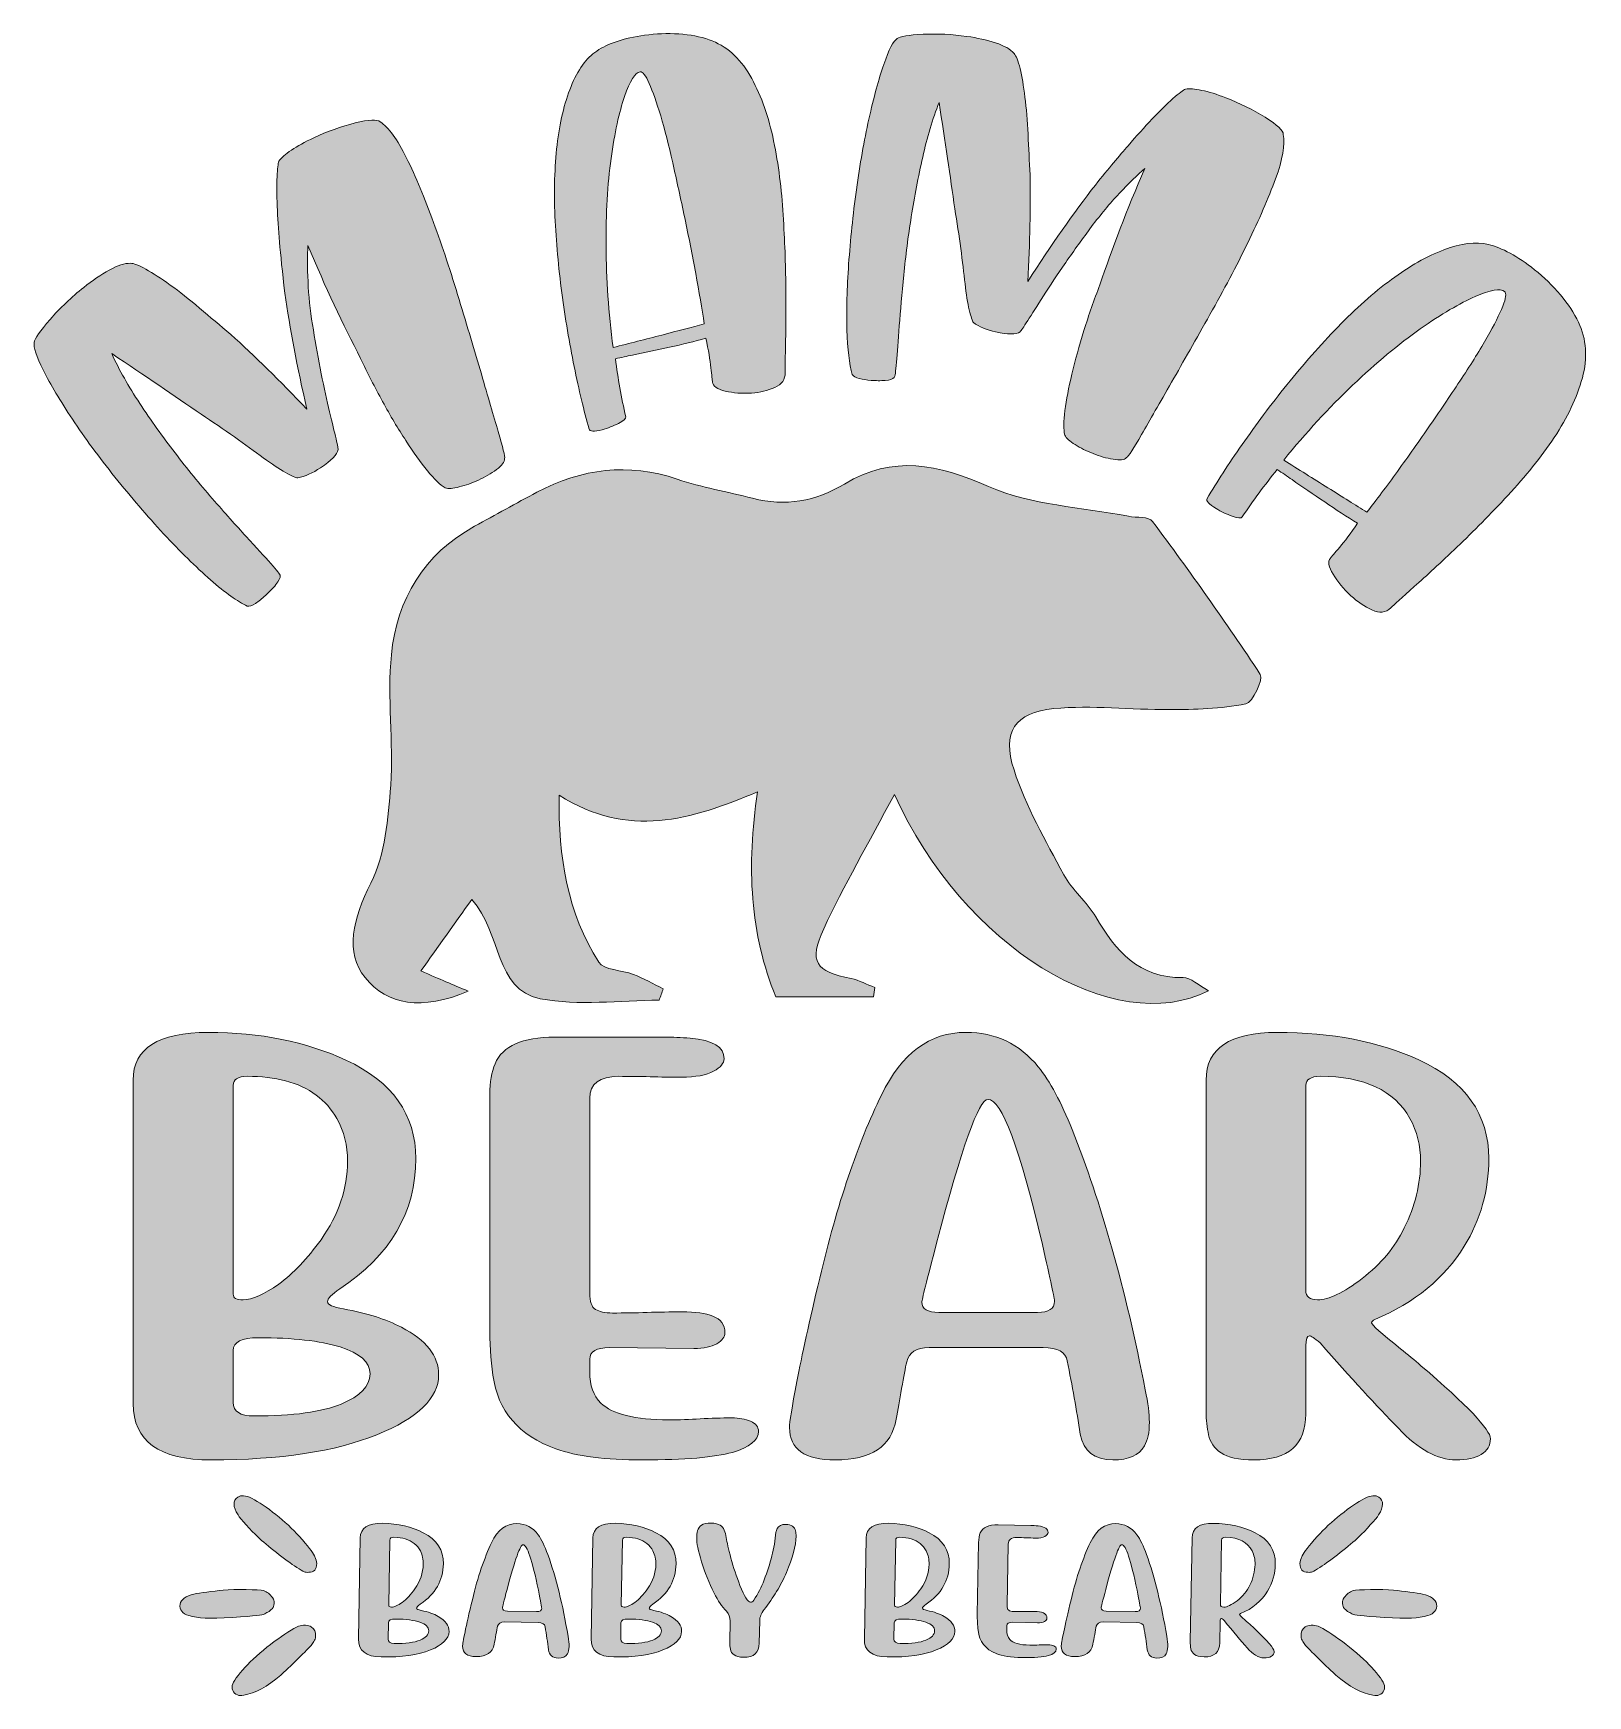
# Model space of a CAD drawing. Header units: inches. Extents: x 0.3 to 5.6, y -5.91 to -0.24.
import ezdxf

# ---------------------------------------------------------------- set-up
doc = ezdxf.new("R2010")
doc.units = ezdxf.units.IN
doc.header["$MEASUREMENT"] = 0
doc.layers.add('Layer 1', color=7, linetype='Continuous')

# ---------------------------------------------------------------- blocks, each defined once
blk = doc.blocks.new('block 2')
at = {"layer": 'Layer 1', "lineweight": 0}
for points, knots in [([(2.8677, -1.0933), (2.8686, -1.1699), (2.8684, -1.2364), (2.8672, -1.2927), (2.8659, -1.3491), (2.8656, -1.3851), (2.8659, -1.4009), (2.8663, -1.4244), (2.8542, -1.4413), (2.83, -1.452), (2.8058, -1.4627), (2.7796, -1.4689), (2.7512, -1.4708), (2.7186, -1.4729), (2.6888, -1.4709), (2.6615, -1.4644), (2.6341, -1.4579), (2.6194, -1.4477), (2.6179, -1.4334), (2.6171, -1.4269), (2.6154, -1.4106), (2.6125, -1.3846), (2.6097, -1.3586), (2.6039, -1.3249), (2.595, -1.2838), (2.5566, -1.2948), (2.5154, -1.3049), (2.4716, -1.3145), (2.4278, -1.3242), (2.3856, -1.3332), (2.3449, -1.3416), (2.3256, -1.3455), (2.3063, -1.3497), (2.2871, -1.354), (2.2951, -1.4207), (2.3069, -1.4866), (2.3217, -1.5517), (2.3231, -1.5581), (2.3149, -1.5656), (2.2972, -1.5746), (2.2796, -1.5836), (2.261, -1.5907), (2.2414, -1.5959), (2.214, -1.6031), (2.1991, -1.6027), (2.1967, -1.5938), (2.1794, -1.532), (2.1623, -1.461), (2.146, -1.3805), (2.1298, -1.3001), (2.1155, -1.2163), (2.104, -1.1292), (2.0924, -1.0421), (2.0844, -0.9552), (2.0806, -0.8682), (2.0767, -0.7814), (2.079, -0.7001), (2.0878, -0.6247), (2.0965, -0.5493), (2.1123, -0.4829), (2.1352, -0.4259), (2.1579, -0.3689), (2.1876, -0.3283), (2.2228, -0.3046), (2.2606, -0.2792), (2.3154, -0.2605), (2.3863, -0.2507), (2.4247, -0.2454), (2.4635, -0.244), (2.5026, -0.2463), (2.5415, -0.2487), (2.5762, -0.2554), (2.6065, -0.2661), (2.6639, -0.2863), (2.7104, -0.327), (2.7451, -0.3869), (2.7799, -0.4469), (2.8056, -0.5168), (2.823, -0.5962), (2.8404, -0.6757), (2.8516, -0.7593), (2.8576, -0.8469), (2.8635, -0.9345), (2.8667, -1.0167), (2.8677, -1.0933)], [0, 0, 0, 0, 1, 1, 1, 2, 2, 2, 3, 3, 3, 4, 4, 4, 5, 5, 5, 6, 6, 6, 7, 7, 7, 8, 8, 8, 9, 9, 9, 10, 10, 10, 11, 11, 11, 12, 12, 12, 13, 13, 13, 14, 14, 14, 15, 15, 15, 16, 16, 16, 17, 17, 17, 18, 18, 18, 19, 19, 19, 20, 20, 20, 21, 21, 21, 22, 22, 22, 23, 23, 23, 24, 24, 24, 25, 25, 25, 26, 26, 26, 27, 27, 27, 28, 28, 28, 28]), ([(2.5897, -1.2349), (2.5818, -1.1831), (2.5722, -1.1259), (2.5606, -1.0633), (2.5489, -1.0007), (2.5364, -0.9372), (2.5229, -0.8729), (2.5094, -0.8086), (2.4958, -0.7463), (2.4822, -0.6859), (2.4686, -0.6256), (2.4549, -0.5722), (2.441, -0.5258), (2.4271, -0.4795), (2.4141, -0.4426), (2.402, -0.4152), (2.39, -0.3878), (2.3795, -0.3747), (2.371, -0.3759), (2.3538, -0.3784), (2.3355, -0.4064), (2.3176, -0.4597), (2.2997, -0.5131), (2.2839, -0.5837), (2.2719, -0.6712), (2.2597, -0.7587), (2.2538, -0.8585), (2.2547, -0.97), (2.2554, -1.0816), (2.2638, -1.1968), (2.2786, -1.3157), (2.3346, -1.3017), (2.39, -1.2875), (2.4451, -1.2731), (2.5001, -1.2587), (2.5483, -1.2463), (2.5897, -1.2349)], [0, 0, 0, 0, 1, 1, 1, 2, 2, 2, 3, 3, 3, 4, 4, 4, 5, 5, 5, 6, 6, 6, 7, 7, 7, 8, 8, 8, 9, 9, 9, 10, 10, 10, 11, 11, 11, 12, 12, 12, 12])]:
    blk.add_open_spline(points, degree=3, knots=knots, dxfattribs=at)
blk = doc.blocks.new('block 3')
at = {"layer": 'Layer 1', "lineweight": 0}
for points, knots in [([(5.5844, -1.4188), (5.566, -1.4867), (5.5338, -1.5545), (5.4885, -1.6222), (5.4431, -1.6899), (5.3901, -1.7556), (5.3304, -1.82), (5.2705, -1.8843), (5.2127, -1.9428), (5.1573, -1.9957), (5.1019, -2.0486), (5.053, -2.0937), (5.0108, -2.1311), (4.9686, -2.1685), (4.942, -2.1927), (4.9307, -2.2037), (4.9137, -2.2201), (4.8924, -2.2221), (4.8668, -2.2105), (4.8411, -2.1988), (4.8173, -2.1827), (4.795, -2.162), (4.7695, -2.1383), (4.7493, -2.114), (4.7341, -2.0887), (4.7188, -2.0633), (4.7155, -2.0452), (4.7249, -2.0342), (4.7291, -2.0292), (4.7397, -2.0168), (4.7567, -1.9969), (4.7737, -1.9769), (4.7941, -1.9496), (4.8177, -1.9147), (4.7816, -1.8929), (4.7443, -1.8688), (4.7055, -1.8424), (4.6667, -1.8161), (4.6297, -1.7908), (4.5943, -1.7662), (4.5776, -1.7546), (4.5608, -1.7432), (4.5438, -1.732), (4.5009, -1.7837), (4.4613, -1.8376), (4.4244, -1.8933), (4.4208, -1.8988), (4.4094, -1.8979), (4.3902, -1.891), (4.3711, -1.8842), (4.3527, -1.8754), (4.335, -1.8646), (4.3102, -1.8495), (4.3, -1.8383), (4.3047, -1.8304), (4.3374, -1.7752), (4.377, -1.7137), (4.424, -1.6464), (4.471, -1.5791), (4.5218, -1.511), (4.577, -1.4425), (4.6322, -1.3741), (4.6898, -1.3084), (4.7504, -1.2458), (4.8109, -1.1832), (4.8718, -1.1291), (4.933, -1.0837), (4.9942, -1.0384), (5.054, -1.0045), (5.112, -0.9823), (5.17, -0.9601), (5.221, -0.9544), (5.2637, -0.9645), (5.3096, -0.9753), (5.3629, -1.0036), (5.4216, -1.0506), (5.4533, -1.076), (5.4827, -1.1046), (5.5095, -1.136), (5.5362, -1.1673), (5.5567, -1.1986), (5.5711, -1.2291), (5.5983, -1.2871), (5.6027, -1.3509), (5.5844, -1.4188)], [0, 0, 0, 0, 1, 1, 1, 2, 2, 2, 3, 3, 3, 4, 4, 4, 5, 5, 5, 6, 6, 6, 7, 7, 7, 8, 8, 8, 9, 9, 9, 10, 10, 10, 11, 11, 11, 12, 12, 12, 13, 13, 13, 14, 14, 14, 15, 15, 15, 16, 16, 16, 17, 17, 17, 18, 18, 18, 19, 19, 19, 20, 20, 20, 21, 21, 21, 22, 22, 22, 23, 23, 23, 24, 24, 24, 25, 25, 25, 26, 26, 26, 27, 27, 27, 28, 28, 28, 28]), ([(5.3188, -1.1246), (5.3046, -1.1133), (5.2708, -1.1187), (5.2189, -1.1417), (5.1669, -1.1648), (5.104, -1.2013), (5.0313, -1.2523), (4.9586, -1.3032), (4.8816, -1.3672), (4.8008, -1.4443), (4.7199, -1.5215), (4.6418, -1.6068), (4.5658, -1.6994), (4.616, -1.7312), (4.6663, -1.7627), (4.7166, -1.7941), (4.7669, -1.8255), (4.8111, -1.8536), (4.8496, -1.8773), (4.8817, -1.8359), (4.9166, -1.7895), (4.9539, -1.7379), (4.9912, -1.6863), (5.0285, -1.6334), (5.0658, -1.5792), (5.103, -1.525), (5.1387, -1.4722), (5.173, -1.4206), (5.2072, -1.3691), (5.2363, -1.3223), (5.2601, -1.28), (5.2839, -1.2378), (5.3014, -1.2027), (5.3127, -1.1749), (5.324, -1.147), (5.326, -1.1302), (5.3188, -1.1246)], [0, 0, 0, 0, 1, 1, 1, 2, 2, 2, 3, 3, 3, 4, 4, 4, 5, 5, 5, 6, 6, 6, 7, 7, 7, 8, 8, 8, 9, 9, 9, 10, 10, 10, 11, 11, 11, 12, 12, 12, 12])]:
    blk.add_open_spline(points, degree=3, knots=knots, dxfattribs=at)
blk = doc.blocks.new('block 4')
at = {"layer": 'Layer 1', "lineweight": 0}
for points, knots in [([(1.6838, -4.8188), (1.6838, -4.898), (1.6135, -4.9662), (1.4728, -5.0233), (1.3321, -5.0804), (1.1438, -5.109), (0.9079, -5.109), (0.7305, -5.109), (0.6419, -5.045), (0.6419, -4.9171), (0.6419, -4.9171), (0.6419, -3.8141), (0.6419, -3.8141), (0.6419, -3.7055), (0.7273, -3.6512), (0.8982, -3.6512), (1.0755, -3.6512), (1.232, -3.6827), (1.3676, -3.7458), (1.5264, -3.8194), (1.6058, -3.9312), (1.6058, -4.081), (1.6058, -4.2639), (1.5194, -4.4121), (1.3467, -4.5257), (1.3189, -4.5444), (1.3049, -4.5591), (1.3049, -4.5697), (1.3049, -4.5797), (1.323, -4.5878), (1.3592, -4.594), (1.4391, -4.6084), (1.505, -4.6293), (1.5571, -4.6568), (1.6415, -4.7005), (1.6838, -4.7545), (1.6838, -4.8188)], [0, 0, 0, 0, 1, 1, 1, 2, 2, 2, 3, 3, 3, 4, 4, 4, 5, 5, 5, 6, 6, 6, 7, 7, 7, 8, 8, 8, 9, 9, 9, 10, 10, 10, 11, 11, 11, 12, 12, 12, 12]), ([(0.9831, -4.5444), (0.9831, -4.5569), (0.9943, -4.5631), (1.0166, -4.5631), (1.0481, -4.5631), (1.0888, -4.5452), (1.1385, -4.5093), (1.1881, -4.4734), (1.2362, -4.423), (1.2826, -4.3581), (1.343, -4.2726), (1.3732, -4.1833), (1.3732, -4.0903), (1.3732, -4.0373), (1.3611, -3.9889), (1.337, -3.9452), (1.3007, -3.8809), (1.2422, -3.8379), (1.1614, -3.816), (1.1234, -3.806), (1.0797, -3.801), (1.0305, -3.801), (0.9989, -3.8016), (0.9831, -3.8119), (0.9831, -3.8319), (0.9831, -3.8319), (0.9831, -4.5444), (0.9831, -4.5444)], [0, 0, 0, 0, 1, 1, 1, 2, 2, 2, 3, 3, 3, 4, 4, 4, 5, 5, 5, 6, 6, 6, 7, 7, 7, 8, 8, 8, 9, 9, 9, 9]), ([(1.4498, -4.8159), (1.4498, -4.7754), (1.4157, -4.7446), (1.3474, -4.7237), (1.2791, -4.7028), (1.1865, -4.6923), (1.0695, -4.6923), (1.0119, -4.6923), (0.9831, -4.707), (0.9831, -4.7364), (0.9831, -4.7364), (0.9831, -4.9133), (0.9831, -4.9133), (0.9831, -4.9439), (1.0068, -4.9592), (1.0542, -4.9592), (1.187, -4.9592), (1.2861, -4.9456), (1.3516, -4.9185), (1.4171, -4.8913), (1.4498, -4.8571), (1.4498, -4.8159)], [0, 0, 0, 0, 1, 1, 1, 2, 2, 2, 3, 3, 3, 4, 4, 4, 5, 5, 5, 6, 6, 6, 7, 7, 7, 7])]:
    blk.add_open_spline(points, degree=3, knots=knots, dxfattribs=at)
blk = doc.blocks.new('block 5')
at = {"layer": 'Layer 1', "lineweight": 0}
for points, knots in [([(4.0937, -4.8702), (4.103, -4.9152), (4.1076, -4.952), (4.1076, -4.9807), (4.1076, -5.0151), (4.1021, -5.0419), (4.0909, -5.0612), (4.0723, -5.0931), (4.0366, -5.109), (3.9836, -5.109), (3.9196, -5.109), (3.8824, -5.0797), (3.8722, -5.021), (3.8592, -4.9392), (3.8443, -4.8559), (3.8276, -4.771), (3.8221, -4.741), (3.7947, -4.7261), (3.7454, -4.7261), (3.7454, -4.7261), (3.3568, -4.7261), (3.3568, -4.7261), (3.3131, -4.7261), (3.2876, -4.7423), (3.2802, -4.7747), (3.2755, -4.7953), (3.2697, -4.8255), (3.2628, -4.8651), (3.2558, -4.9047), (3.2495, -4.9398), (3.244, -4.9704), (3.2282, -5.0628), (3.159, -5.109), (3.0364, -5.109), (2.9324, -5.109), (2.8804, -5.0722), (2.8804, -4.9985), (2.8804, -4.981), (2.8888, -4.9288), (2.9055, -4.8417), (2.9222, -4.7546), (2.9482, -4.6371), (2.9835, -4.4892), (3.0429, -4.2383), (3.113, -4.0301), (3.1938, -3.8647), (3.2625, -3.7224), (3.3587, -3.6512), (3.4822, -3.6512), (3.5825, -3.6512), (3.6647, -3.6902), (3.7287, -3.7682), (3.7686, -3.8182), (3.8072, -3.8897), (3.8443, -3.9827), (3.9437, -4.2311), (4.0268, -4.527), (4.0937, -4.8702)], [0, 0, 0, 0, 1, 1, 1, 2, 2, 2, 3, 3, 3, 4, 4, 4, 5, 5, 5, 6, 6, 6, 7, 7, 7, 8, 8, 8, 9, 9, 9, 10, 10, 10, 11, 11, 11, 12, 12, 12, 13, 13, 13, 14, 14, 14, 15, 15, 15, 16, 16, 16, 17, 17, 17, 18, 18, 18, 19, 19, 19, 19]), ([(3.7844, -4.5678), (3.7844, -4.5616), (3.7705, -4.497), (3.7427, -4.374), (3.6656, -4.0444), (3.6038, -3.8797), (3.5574, -3.8797), (3.5258, -3.8797), (3.4673, -4.0432), (3.3819, -4.3703), (3.3484, -4.4982), (3.3317, -4.565), (3.3317, -4.5706), (3.3317, -4.5944), (3.3512, -4.6062), (3.3902, -4.6062), (3.3902, -4.6062), (3.7259, -4.6062), (3.7259, -4.6062), (3.765, -4.6062), (3.7844, -4.5934), (3.7844, -4.5678)], [0, 0, 0, 0, 1, 1, 1, 2, 2, 2, 3, 3, 3, 4, 4, 4, 5, 5, 5, 6, 6, 6, 7, 7, 7, 7])]:
    blk.add_open_spline(points, degree=3, knots=knots, dxfattribs=at)
blk = doc.blocks.new('block 6')
at = {"layer": 'Layer 1', "lineweight": 0}
for points, knots in [([(5.2708, -5.0369), (5.2708, -5.06), (5.2603, -5.0778), (5.2394, -5.0903), (5.2185, -5.1027), (5.19, -5.109), (5.1538, -5.109), (5.0906, -5.109), (5.0251, -5.0731), (4.9573, -5.0013), (4.884, -4.9264), (4.7948, -4.8294), (4.6899, -4.7101), (4.6704, -4.6939), (4.6583, -4.6858), (4.6537, -4.6858), (4.6453, -4.6858), (4.6411, -4.697), (4.6411, -4.7195), (4.6411, -4.7195), (4.6411, -4.9526), (4.6411, -4.9526), (4.6411, -5.0569), (4.5822, -5.109), (4.4642, -5.109), (4.4122, -5.109), (4.3748, -5.101), (4.3521, -5.0851), (4.3293, -5.0692), (4.3152, -5.0488), (4.3096, -5.0238), (4.304, -4.9988), (4.3012, -4.9726), (4.3012, -4.9451), (4.3012, -4.9451), (4.3012, -3.8141), (4.3012, -3.8141), (4.3012, -3.7055), (4.382, -3.6512), (4.5436, -3.6512), (4.7294, -3.6512), (4.8905, -3.6824), (5.027, -3.7448), (5.1858, -3.8185), (5.2652, -3.9305), (5.2652, -4.081), (5.2652, -4.1902), (5.2373, -4.2901), (5.1816, -4.3806), (5.1147, -4.4892), (5.0131, -4.5725), (4.8766, -4.6306), (4.8691, -4.6337), (4.8654, -4.6374), (4.8654, -4.6418), (4.8654, -4.648), (4.8984, -4.6774), (4.9643, -4.7298), (4.9894, -4.7498), (5.0126, -4.7691), (5.0339, -4.7879), (5.1918, -4.9227), (5.2708, -5.0057), (5.2708, -5.0369)], [0, 0, 0, 0, 1, 1, 1, 2, 2, 2, 3, 3, 3, 4, 4, 4, 5, 5, 5, 6, 6, 6, 7, 7, 7, 8, 8, 8, 9, 9, 9, 10, 10, 10, 11, 11, 11, 12, 12, 12, 13, 13, 13, 14, 14, 14, 15, 15, 15, 16, 16, 16, 17, 17, 17, 18, 18, 18, 19, 19, 19, 20, 20, 20, 21, 21, 21, 21]), ([(4.8334, -4.4901), (4.8975, -4.4414), (4.9453, -4.384), (4.9769, -4.3178), (5.014, -4.2436), (5.0326, -4.1677), (5.0326, -4.0903), (5.0326, -4.0373), (5.0205, -3.9886), (4.9963, -3.9443), (4.9425, -3.8488), (4.8403, -3.801), (4.6899, -3.801), (4.6574, -3.8016), (4.6411, -3.8119), (4.6411, -3.8319), (4.6411, -3.8319), (4.6411, -4.5304), (4.6411, -4.5304), (4.6411, -4.5522), (4.6546, -4.5631), (4.6815, -4.5631), (4.7187, -4.5631), (4.7693, -4.5388), (4.8334, -4.4901)], [0, 0, 0, 0, 1, 1, 1, 2, 2, 2, 3, 3, 3, 4, 4, 4, 5, 5, 5, 6, 6, 6, 7, 7, 7, 8, 8, 8, 8])]:
    blk.add_open_spline(points, degree=3, knots=knots, dxfattribs=at)
blk = doc.blocks.new('block 7')
at = {"layer": 'Layer 1', "lineweight": 0}
for points, knots in [([(1.6826, -5.643), (1.6674, -5.6342), (1.648, -5.6273), (1.6244, -5.6224), (1.6137, -5.6203), (1.6084, -5.6176), (1.6085, -5.6145), (1.6085, -5.6112), (1.6127, -5.6067), (1.6211, -5.601), (1.6728, -5.5663), (1.6992, -5.5205), (1.7002, -5.4633), (1.701, -5.4165), (1.6781, -5.3812), (1.6315, -5.3573), (1.5917, -5.3369), (1.5456, -5.3263), (1.4931, -5.3253), (1.4426, -5.3245), (1.417, -5.341), (1.4164, -5.3749), (1.4164, -5.3749), (1.4104, -5.7196), (1.4104, -5.7196), (1.4097, -5.7596), (1.4356, -5.7801), (1.4881, -5.781), (1.5579, -5.7822), (1.6137, -5.7743), (1.6557, -5.7571), (1.6976, -5.74), (1.7188, -5.7191), (1.7192, -5.6943), (1.7196, -5.6742), (1.7074, -5.6571), (1.6826, -5.643)], [0, 0, 0, 0, 1, 1, 1, 2, 2, 2, 3, 3, 3, 4, 4, 4, 5, 5, 5, 6, 6, 6, 7, 7, 7, 8, 8, 8, 9, 9, 9, 10, 10, 10, 11, 11, 11, 12, 12, 12, 12]), ([(1.5173, -5.3822), (1.5174, -5.376), (1.5221, -5.3729), (1.5315, -5.3728), (1.546, -5.3731), (1.5589, -5.3749), (1.5701, -5.3782), (1.5939, -5.3854), (1.611, -5.3992), (1.6214, -5.4195), (1.6283, -5.4333), (1.6316, -5.4484), (1.6313, -5.465), (1.6308, -5.4941), (1.6214, -5.5218), (1.603, -5.5482), (1.5889, -5.5683), (1.5744, -5.5838), (1.5596, -5.5948), (1.5447, -5.6057), (1.5325, -5.6111), (1.5232, -5.611), (1.5166, -5.6108), (1.5133, -5.6088), (1.5134, -5.6049), (1.5134, -5.6049), (1.5173, -5.3822), (1.5173, -5.3822)], [0, 0, 0, 0, 1, 1, 1, 2, 2, 2, 3, 3, 3, 4, 4, 4, 5, 5, 5, 6, 6, 6, 7, 7, 7, 8, 8, 8, 9, 9, 9, 9]), ([(1.6204, -5.7237), (1.6009, -5.7319), (1.5715, -5.7356), (1.5322, -5.7349), (1.5181, -5.7347), (1.5112, -5.7298), (1.5114, -5.7202), (1.5114, -5.7202), (1.5124, -5.6649), (1.5124, -5.6649), (1.5125, -5.6558), (1.5211, -5.6513), (1.5382, -5.6516), (1.5728, -5.6522), (1.6001, -5.656), (1.6202, -5.6629), (1.6403, -5.6697), (1.6502, -5.6795), (1.65, -5.6922), (1.6498, -5.7051), (1.6399, -5.7156), (1.6204, -5.7237)], [0, 0, 0, 0, 1, 1, 1, 2, 2, 2, 3, 3, 3, 4, 4, 4, 5, 5, 5, 6, 6, 6, 7, 7, 7, 7])]:
    blk.add_open_spline(points, degree=3, knots=knots, dxfattribs=at)
blk = doc.blocks.new('block 8')
at = {"layer": 'Layer 1', "lineweight": 0}
for points, knots in [([(2.0561, -5.4319), (2.0456, -5.4026), (2.0346, -5.3801), (2.0231, -5.3642), (2.0046, -5.3395), (1.9805, -5.3269), (1.9508, -5.3264), (1.9142, -5.3258), (1.8854, -5.3475), (1.8643, -5.3916), (1.8395, -5.4429), (1.8176, -5.5076), (1.7987, -5.5857), (1.7874, -5.6318), (1.7791, -5.6684), (1.7737, -5.6955), (1.7682, -5.7226), (1.7655, -5.7389), (1.7654, -5.7444), (1.765, -5.7674), (1.7802, -5.7792), (1.8109, -5.7797), (1.8472, -5.7803), (1.8679, -5.7663), (1.8731, -5.7375), (1.8749, -5.7279), (1.877, -5.717), (1.8792, -5.7046), (1.8815, -5.6923), (1.8834, -5.6829), (1.8849, -5.6765), (1.8873, -5.6664), (1.8949, -5.6615), (1.9078, -5.6617), (1.9078, -5.6617), (2.0228, -5.6637), (2.0228, -5.6637), (2.0374, -5.6639), (2.0454, -5.6688), (2.0469, -5.6782), (2.0514, -5.7048), (2.0553, -5.7309), (2.0587, -5.7565), (2.0614, -5.7749), (2.0722, -5.7843), (2.0912, -5.7846), (2.1069, -5.7849), (2.1175, -5.7801), (2.1232, -5.7702), (2.1266, -5.7642), (2.1284, -5.7559), (2.1286, -5.7451), (2.1287, -5.7362), (2.1276, -5.7246), (2.1251, -5.7105), (2.1071, -5.6029), (2.0842, -5.51), (2.0561, -5.4319)], [0, 0, 0, 0, 1, 1, 1, 2, 2, 2, 3, 3, 3, 4, 4, 4, 5, 5, 5, 6, 6, 6, 7, 7, 7, 8, 8, 8, 9, 9, 9, 10, 10, 10, 11, 11, 11, 12, 12, 12, 13, 13, 13, 14, 14, 14, 15, 15, 15, 16, 16, 16, 17, 17, 17, 18, 18, 18, 19, 19, 19, 19]), ([(2.0177, -5.6261), (2.0177, -5.6261), (1.9184, -5.6244), (1.9184, -5.6244), (1.9068, -5.6242), (1.9011, -5.6204), (1.9013, -5.613), (1.9013, -5.6112), (1.9066, -5.5904), (1.9172, -5.5506), (1.9442, -5.4488), (1.9624, -5.398), (1.9718, -5.3982), (1.9855, -5.3984), (2.0029, -5.4502), (2.0239, -5.5536), (2.0315, -5.5922), (2.0352, -5.6125), (2.0352, -5.6144), (2.0351, -5.6224), (2.0292, -5.6263), (2.0177, -5.6261)], [0, 0, 0, 0, 1, 1, 1, 2, 2, 2, 3, 3, 3, 4, 4, 4, 5, 5, 5, 6, 6, 6, 7, 7, 7, 7])]:
    blk.add_open_spline(points, degree=3, knots=knots, dxfattribs=at)
blk = doc.blocks.new('block 9')
at = {"layer": 'Layer 1', "lineweight": 0}
for points, knots in [([(2.4759, -5.643), (2.4606, -5.6342), (2.4412, -5.6273), (2.4177, -5.6224), (2.407, -5.6203), (2.4017, -5.6176), (2.4017, -5.6145), (2.4018, -5.6112), (2.406, -5.6067), (2.4144, -5.601), (2.4661, -5.5663), (2.4924, -5.5205), (2.4934, -5.4633), (2.4943, -5.4165), (2.4714, -5.3812), (2.4248, -5.3573), (2.385, -5.3369), (2.3389, -5.3263), (2.2864, -5.3253), (2.2359, -5.3245), (2.2103, -5.341), (2.2097, -5.3749), (2.2097, -5.3749), (2.2037, -5.7196), (2.2037, -5.7196), (2.203, -5.7596), (2.2289, -5.7801), (2.2814, -5.781), (2.3511, -5.7822), (2.407, -5.7743), (2.4489, -5.7571), (2.4909, -5.74), (2.5121, -5.7191), (2.5125, -5.6943), (2.5128, -5.6742), (2.5006, -5.6571), (2.4759, -5.643)], [0, 0, 0, 0, 1, 1, 1, 2, 2, 2, 3, 3, 3, 4, 4, 4, 5, 5, 5, 6, 6, 6, 7, 7, 7, 8, 8, 8, 9, 9, 9, 10, 10, 10, 11, 11, 11, 12, 12, 12, 12]), ([(2.3106, -5.3822), (2.3107, -5.376), (2.3154, -5.3729), (2.3248, -5.3728), (2.3393, -5.3731), (2.3522, -5.3749), (2.3634, -5.3782), (2.3872, -5.3854), (2.4043, -5.3992), (2.4146, -5.4195), (2.4215, -5.4333), (2.4249, -5.4484), (2.4246, -5.465), (2.4241, -5.4941), (2.4146, -5.5218), (2.3963, -5.5482), (2.3822, -5.5683), (2.3677, -5.5838), (2.3528, -5.5948), (2.3379, -5.6057), (2.3258, -5.6111), (2.3165, -5.611), (2.3099, -5.6108), (2.3066, -5.6088), (2.3067, -5.6049), (2.3067, -5.6049), (2.3106, -5.3822), (2.3106, -5.3822)], [0, 0, 0, 0, 1, 1, 1, 2, 2, 2, 3, 3, 3, 4, 4, 4, 5, 5, 5, 6, 6, 6, 7, 7, 7, 8, 8, 8, 9, 9, 9, 9]), ([(2.4137, -5.7237), (2.3941, -5.7319), (2.3647, -5.7356), (2.3254, -5.7349), (2.3114, -5.7347), (2.3045, -5.7298), (2.3047, -5.7202), (2.3047, -5.7202), (2.3056, -5.6649), (2.3056, -5.6649), (2.3058, -5.6558), (2.3144, -5.6513), (2.3314, -5.6516), (2.366, -5.6522), (2.3934, -5.656), (2.4135, -5.6629), (2.4336, -5.6697), (2.4435, -5.6795), (2.4433, -5.6922), (2.443, -5.7051), (2.4332, -5.7156), (2.4137, -5.7237)], [0, 0, 0, 0, 1, 1, 1, 2, 2, 2, 3, 3, 3, 4, 4, 4, 5, 5, 5, 6, 6, 6, 7, 7, 7, 7])]:
    blk.add_open_spline(points, degree=3, knots=knots, dxfattribs=at)
blk = doc.blocks.new('block 10')
at = {"layer": 'Layer 1', "lineweight": 0}
for points, knots in [([(3.4078, -5.643), (3.3925, -5.6342), (3.3731, -5.6273), (3.3496, -5.6224), (3.3389, -5.6203), (3.3336, -5.6176), (3.3337, -5.6145), (3.3337, -5.6112), (3.3379, -5.6067), (3.3463, -5.601), (3.398, -5.5663), (3.4243, -5.5205), (3.4253, -5.4633), (3.4262, -5.4165), (3.4033, -5.3812), (3.3567, -5.3573), (3.3169, -5.3369), (3.2708, -5.3263), (3.2183, -5.3253), (3.1678, -5.3245), (3.1422, -5.341), (3.1416, -5.3749), (3.1416, -5.3749), (3.1356, -5.7196), (3.1356, -5.7196), (3.1349, -5.7596), (3.1608, -5.7801), (3.2133, -5.781), (3.283, -5.7822), (3.3389, -5.7743), (3.3808, -5.7571), (3.4228, -5.74), (3.444, -5.7191), (3.4444, -5.6943), (3.4447, -5.6742), (3.4325, -5.6571), (3.4078, -5.643)], [0, 0, 0, 0, 1, 1, 1, 2, 2, 2, 3, 3, 3, 4, 4, 4, 5, 5, 5, 6, 6, 6, 7, 7, 7, 8, 8, 8, 9, 9, 9, 10, 10, 10, 11, 11, 11, 12, 12, 12, 12]), ([(3.2425, -5.3822), (3.2426, -5.376), (3.2473, -5.3729), (3.2567, -5.3728), (3.2712, -5.3731), (3.2841, -5.3749), (3.2953, -5.3782), (3.3191, -5.3854), (3.3362, -5.3992), (3.3465, -5.4195), (3.3534, -5.4333), (3.3568, -5.4484), (3.3565, -5.465), (3.356, -5.4941), (3.3465, -5.5218), (3.3282, -5.5482), (3.3141, -5.5683), (3.2996, -5.5838), (3.2847, -5.5948), (3.2698, -5.6057), (3.2577, -5.6111), (3.2484, -5.611), (3.2418, -5.6108), (3.2385, -5.6088), (3.2386, -5.6049), (3.2386, -5.6049), (3.2425, -5.3822), (3.2425, -5.3822)], [0, 0, 0, 0, 1, 1, 1, 2, 2, 2, 3, 3, 3, 4, 4, 4, 5, 5, 5, 6, 6, 6, 7, 7, 7, 8, 8, 8, 9, 9, 9, 9]), ([(3.3456, -5.7237), (3.326, -5.7319), (3.2966, -5.7356), (3.2573, -5.7349), (3.2433, -5.7347), (3.2364, -5.7298), (3.2366, -5.7202), (3.2366, -5.7202), (3.2375, -5.6649), (3.2375, -5.6649), (3.2377, -5.6558), (3.2463, -5.6513), (3.2633, -5.6516), (3.2979, -5.6522), (3.3253, -5.656), (3.3454, -5.6629), (3.3655, -5.6697), (3.3754, -5.6795), (3.3752, -5.6922), (3.3749, -5.7051), (3.3651, -5.7156), (3.3456, -5.7237)], [0, 0, 0, 0, 1, 1, 1, 2, 2, 2, 3, 3, 3, 4, 4, 4, 5, 5, 5, 6, 6, 6, 7, 7, 7, 7])]:
    blk.add_open_spline(points, degree=3, knots=knots, dxfattribs=at)
blk = doc.blocks.new('block 11')
at = {"layer": 'Layer 1', "lineweight": 0}
for points, knots in [([(4.098, -5.4319), (4.0875, -5.4026), (4.0765, -5.3801), (4.0649, -5.3642), (4.0464, -5.3395), (4.0223, -5.3269), (3.9926, -5.3264), (3.9561, -5.3258), (3.9273, -5.3475), (3.9061, -5.3916), (3.8813, -5.4429), (3.8595, -5.5076), (3.8405, -5.5857), (3.8293, -5.6318), (3.8209, -5.6684), (3.8155, -5.6955), (3.8101, -5.7226), (3.8073, -5.7389), (3.8072, -5.7444), (3.8068, -5.7674), (3.822, -5.7792), (3.8528, -5.7797), (3.8891, -5.7803), (3.9098, -5.7663), (3.915, -5.7375), (3.9168, -5.7279), (3.9188, -5.717), (3.9211, -5.7046), (3.9234, -5.6923), (3.9253, -5.6829), (3.9267, -5.6765), (3.9291, -5.6664), (3.9367, -5.6615), (3.9497, -5.6617), (3.9497, -5.6617), (4.0647, -5.6637), (4.0647, -5.6637), (4.0792, -5.6639), (4.0872, -5.6688), (4.0887, -5.6782), (4.0932, -5.7048), (4.0972, -5.7309), (4.1006, -5.7565), (4.1033, -5.7749), (4.1141, -5.7843), (4.133, -5.7846), (4.1487, -5.7849), (4.1594, -5.7801), (4.165, -5.7702), (4.1684, -5.7642), (4.1702, -5.7559), (4.1704, -5.7451), (4.1706, -5.7362), (4.1694, -5.7246), (4.1669, -5.7105), (4.149, -5.6029), (4.126, -5.51), (4.098, -5.4319)], [0, 0, 0, 0, 1, 1, 1, 2, 2, 2, 3, 3, 3, 4, 4, 4, 5, 5, 5, 6, 6, 6, 7, 7, 7, 8, 8, 8, 9, 9, 9, 10, 10, 10, 11, 11, 11, 12, 12, 12, 13, 13, 13, 14, 14, 14, 15, 15, 15, 16, 16, 16, 17, 17, 17, 18, 18, 18, 19, 19, 19, 19]), ([(4.0595, -5.6261), (4.0595, -5.6261), (3.9602, -5.6244), (3.9602, -5.6244), (3.9487, -5.6242), (3.943, -5.6204), (3.9431, -5.613), (3.9431, -5.6112), (3.9484, -5.5904), (3.959, -5.5506), (3.9861, -5.4488), (4.0043, -5.398), (4.0136, -5.3982), (4.0274, -5.3984), (4.0447, -5.4502), (4.0658, -5.5536), (4.0733, -5.5922), (4.0771, -5.6125), (4.0771, -5.6144), (4.0769, -5.6224), (4.0711, -5.6263), (4.0595, -5.6261)], [0, 0, 0, 0, 1, 1, 1, 2, 2, 2, 3, 3, 3, 4, 4, 4, 5, 5, 5, 6, 6, 6, 7, 7, 7, 7])]:
    blk.add_open_spline(points, degree=3, knots=knots, dxfattribs=at)
blk = doc.blocks.new('block 12')
at = {"layer": 'Layer 1', "lineweight": 0}
for points, knots in [([(4.419, -5.6332), (4.4597, -5.6158), (4.4902, -5.5903), (4.5106, -5.5567), (4.5276, -5.5287), (4.5363, -5.4976), (4.537, -5.4635), (4.5378, -5.4165), (4.5149, -5.381), (4.4683, -5.3572), (4.4282, -5.337), (4.3807, -5.3264), (4.3258, -5.3254), (4.278, -5.3246), (4.2538, -5.3412), (4.2532, -5.3751), (4.2532, -5.3751), (4.247, -5.7286), (4.247, -5.7286), (4.2469, -5.7372), (4.2476, -5.7454), (4.2491, -5.7532), (4.2506, -5.761), (4.2547, -5.7675), (4.2613, -5.7726), (4.2679, -5.7777), (4.279, -5.7804), (4.2944, -5.7806), (4.3293, -5.7812), (4.347, -5.7653), (4.3475, -5.7327), (4.3475, -5.7327), (4.3488, -5.6598), (4.3488, -5.6598), (4.3489, -5.6528), (4.3503, -5.6493), (4.3527, -5.6493), (4.3541, -5.6494), (4.3576, -5.652), (4.3633, -5.6571), (4.3937, -5.6949), (4.4195, -5.7257), (4.4409, -5.7495), (4.4605, -5.7723), (4.4797, -5.7839), (4.4984, -5.7842), (4.5091, -5.7844), (4.5176, -5.7826), (4.5238, -5.7788), (4.5301, -5.775), (4.5332, -5.7695), (4.5334, -5.7623), (4.5336, -5.7525), (4.5107, -5.7262), (4.4647, -5.6832), (4.4585, -5.6772), (4.4517, -5.6711), (4.4444, -5.6647), (4.4251, -5.648), (4.4156, -5.6386), (4.4156, -5.6367), (4.4156, -5.6353), (4.4167, -5.6342), (4.419, -5.6332)], [0, 0, 0, 0, 1, 1, 1, 2, 2, 2, 3, 3, 3, 4, 4, 4, 5, 5, 5, 6, 6, 6, 7, 7, 7, 8, 8, 8, 9, 9, 9, 10, 10, 10, 11, 11, 11, 12, 12, 12, 13, 13, 13, 14, 14, 14, 15, 15, 15, 16, 16, 16, 17, 17, 17, 18, 18, 18, 19, 19, 19, 20, 20, 20, 21, 21, 21, 21]), ([(4.4069, -5.5891), (4.3877, -5.604), (4.3726, -5.6113), (4.3616, -5.6112), (4.3537, -5.611), (4.3497, -5.6075), (4.3498, -5.6007), (4.3498, -5.6007), (4.3537, -5.3824), (4.3537, -5.3824), (4.3538, -5.3762), (4.3586, -5.373), (4.3683, -5.373), (4.4128, -5.3738), (4.4427, -5.3892), (4.4581, -5.4194), (4.4651, -5.4333), (4.4684, -5.4486), (4.4681, -5.4652), (4.4676, -5.4894), (4.4617, -5.513), (4.4503, -5.536), (4.4406, -5.5565), (4.4262, -5.5742), (4.4069, -5.5891)], [0, 0, 0, 0, 1, 1, 1, 2, 2, 2, 3, 3, 3, 4, 4, 4, 5, 5, 5, 6, 6, 6, 7, 7, 7, 8, 8, 8, 8])]:
    blk.add_open_spline(points, degree=3, knots=knots, dxfattribs=at)

msp = doc.modelspace()

# ---------------------------------------------------------------- hatches: boundary and pattern name
at = {"layer": 'Layer 1', "true_color": 0xb19a52}
h = msp.add_hatch(color=55, dxfattribs=at)
h.dxf.hatch_style = 2
edge = h.paths.add_edge_path()
edge.add_spline(control_points=[(1.881, -1.7318), (1.8623, -1.7455), (1.842, -1.7573), (1.8196, -1.7676), (1.7974, -1.7778), (1.7756, -1.7856), (1.7542, -1.791), (1.7328, -1.7964), (1.7167, -1.7977), (1.7058, -1.7944), (1.6888, -1.784), (1.6688, -1.7644), (1.6457, -1.7359), (1.6225, -1.7074), (1.5978, -1.6731), (1.5717, -1.6328), (1.5455, -1.5925), (1.5191, -1.5483), (1.4926, -1.5001), (1.466, -1.452), (1.441, -1.4029), (1.4178, -1.3529), (1.358, -1.2378), (1.2973, -1.1098), (1.238, -0.9678), (1.2362, -1.0014), (1.2361, -1.0422), (1.2383, -1.0903), (1.2405, -1.1384), (1.2456, -1.1873), (1.2535, -1.2371), (1.2614, -1.2868), (1.2702, -1.3366), (1.2799, -1.3864), (1.2895, -1.4363), (1.2992, -1.4809), (1.3086, -1.5204), (1.3179, -1.56), (1.3257, -1.5925), (1.3317, -1.6181), (1.3376, -1.6438), (1.3408, -1.6588), (1.3409, -1.6634), (1.3379, -1.6808), (1.3178, -1.7011), (1.2812, -1.7256), (1.2541, -1.7438), (1.2282, -1.7555), (1.2031, -1.7605), (1.197, -1.76), (1.1833, -1.7537), (1.1618, -1.7418), (1.1402, -1.7299), (1.1149, -1.7131), (1.0857, -1.6916), (1.0565, -1.67), (1.0237, -1.6463), (0.9873, -1.6204), (0.9508, -1.5947), (0.9129, -1.5689), (0.8734, -1.5431), (0.7829, -1.4808), (0.6818, -1.4116), (0.569, -1.3366), (0.5943, -1.3921), (0.6263, -1.4487), (0.6645, -1.5064), (0.7027, -1.5642), (0.7429, -1.6203), (0.7848, -1.675), (0.8267, -1.7296), (0.869, -1.7813), (0.9116, -1.8302), (0.9541, -1.8791), (0.9928, -1.9224), (1.0274, -1.96), (1.0619, -1.9976), (1.0899, -2.0284), (1.1114, -2.0523), (1.1329, -2.0762), (1.1436, -2.0898), (1.1436, -2.0932), (1.1444, -2.1011), (1.1394, -2.1114), (1.1287, -2.1243), (1.1179, -2.1371), (1.106, -2.1495), (1.0929, -2.1614), (1.0814, -2.1718), (1.0701, -2.1808), (1.0591, -2.1884), (1.048, -2.1961), (1.0386, -2.1991), (1.0309, -2.1975), (0.9979, -2.1819), (0.9561, -2.1521), (0.9058, -2.1079), (0.8555, -2.0637), (0.802, -2.0115), (0.746, -1.9509), (0.6901, -1.8902), (0.6345, -1.8259), (0.5798, -1.7576), (0.5252, -1.6893), (0.4768, -1.6236), (0.4349, -1.5605), (0.393, -1.4974), (0.36, -1.4417), (0.3357, -1.3936), (0.3114, -1.3456), (0.3012, -1.3136), (0.3045, -1.2982), (0.3064, -1.286), (0.3241, -1.2595), (0.3588, -1.2199), (0.3934, -1.1803), (0.4317, -1.1438), (0.4733, -1.1105), (0.5027, -1.087), (0.5318, -1.0674), (0.5605, -1.0514), (0.5893, -1.0354), (0.6133, -1.0279), (0.6326, -1.0285), (0.6438, -1.0284), (0.6615, -1.035), (0.6855, -1.0484), (0.7094, -1.0619), (0.7373, -1.0799), (0.7687, -1.1027), (0.8001, -1.1254), (0.8335, -1.1517), (0.8687, -1.1815), (0.9039, -1.2114), (0.9393, -1.2412), (0.975, -1.2708), (1.0556, -1.3445), (1.1425, -1.4294), (1.2346, -1.526), (1.2007, -1.3829), (1.1767, -1.2505), (1.1595, -1.1301), (1.1506, -1.0581), (1.145, -1), (1.1412, -0.9564), (1.1374, -0.9129), (1.1348, -0.8718), (1.1332, -0.8333), (1.1315, -0.7948), (1.1314, -0.7615), (1.1326, -0.7335), (1.1338, -0.7056), (1.1361, -0.6879), (1.1392, -0.6804), (1.1471, -0.669), (1.1612, -0.6563), (1.1817, -0.6426), (1.2021, -0.6289), (1.2273, -0.6148), (1.2576, -0.6007), (1.3044, -0.5789), (1.3515, -0.562), (1.3987, -0.55), (1.4458, -0.538), (1.4743, -0.5371), (1.484, -0.5459), (1.5136, -0.5652), (1.5438, -0.6066), (1.5746, -0.6698), (1.6054, -0.733), (1.6359, -0.8062), (1.6664, -0.8892), (1.6969, -0.9722), (1.7257, -1.0598), (1.7536, -1.1515), (1.7814, -1.2433), (1.8067, -1.328), (1.8294, -1.4056), (1.8522, -1.4833), (1.8715, -1.5489), (1.8872, -1.6026), (1.9028, -1.6564), (1.9102, -1.6869), (1.9089, -1.6946), (1.909, -1.7059), (1.8996, -1.7181), (1.881, -1.7318)], knot_values=[0, 0, 0, 0, 1, 1, 1, 2, 2, 2, 3, 3, 3, 4, 4, 4, 5, 5, 5, 6, 6, 6, 7, 7, 7, 8, 8, 8, 9, 9, 9, 10, 10, 10, 11, 11, 11, 12, 12, 12, 13, 13, 13, 14, 14, 14, 15, 15, 15, 16, 16, 16, 17, 17, 17, 18, 18, 18, 19, 19, 19, 20, 20, 20, 21, 21, 21, 22, 22, 22, 23, 23, 23, 24, 24, 24, 25, 25, 25, 26, 26, 26, 27, 27, 27, 28, 28, 28, 29, 29, 29, 30, 30, 30, 31, 31, 31, 32, 32, 32, 33, 33, 33, 34, 34, 34, 35, 35, 35, 36, 36, 36, 37, 37, 37, 38, 38, 38, 39, 39, 39, 40, 40, 40, 41, 41, 41, 42, 42, 42, 43, 43, 43, 44, 44, 44, 45, 45, 45, 46, 46, 46, 47, 47, 47, 48, 48, 48, 49, 49, 49, 50, 50, 50, 51, 51, 51, 52, 52, 52, 53, 53, 53, 54, 54, 54, 55, 55, 55, 56, 56, 56, 57, 57, 57, 58, 58, 58, 59, 59, 59, 60, 60, 60, 61, 61, 61, 62, 62, 62, 62], degree=3, periodic=1)
edge = h.paths.add_edge_path()
edge.add_spline(control_points=[(2.8677, -1.0933), (2.8686, -1.1699), (2.8684, -1.2364), (2.8672, -1.2927), (2.8659, -1.3491), (2.8656, -1.3851), (2.8659, -1.4009), (2.8663, -1.4244), (2.8542, -1.4413), (2.83, -1.452), (2.8058, -1.4627), (2.7796, -1.4689), (2.7512, -1.4708), (2.7186, -1.4729), (2.6888, -1.4709), (2.6615, -1.4644), (2.6341, -1.4579), (2.6194, -1.4477), (2.6179, -1.4334), (2.6171, -1.4269), (2.6154, -1.4106), (2.6125, -1.3846), (2.6097, -1.3586), (2.6039, -1.3249), (2.595, -1.2838), (2.5566, -1.2948), (2.5154, -1.3049), (2.4716, -1.3145), (2.4278, -1.3242), (2.3856, -1.3332), (2.3449, -1.3416), (2.3256, -1.3455), (2.3063, -1.3497), (2.2871, -1.354), (2.2951, -1.4207), (2.3069, -1.4866), (2.3217, -1.5517), (2.3231, -1.5581), (2.3149, -1.5656), (2.2972, -1.5746), (2.2796, -1.5836), (2.261, -1.5907), (2.2414, -1.5959), (2.214, -1.6031), (2.1991, -1.6027), (2.1967, -1.5938), (2.1794, -1.532), (2.1623, -1.461), (2.146, -1.3805), (2.1298, -1.3001), (2.1155, -1.2163), (2.104, -1.1292), (2.0924, -1.0421), (2.0844, -0.9552), (2.0806, -0.8682), (2.0767, -0.7814), (2.079, -0.7001), (2.0878, -0.6247), (2.0965, -0.5493), (2.1123, -0.4829), (2.1352, -0.4259), (2.1579, -0.3689), (2.1876, -0.3283), (2.2228, -0.3046), (2.2606, -0.2792), (2.3154, -0.2605), (2.3863, -0.2507), (2.4247, -0.2454), (2.4635, -0.244), (2.5026, -0.2463), (2.5415, -0.2487), (2.5762, -0.2554), (2.6065, -0.2661), (2.6639, -0.2863), (2.7104, -0.327), (2.7451, -0.3869), (2.7799, -0.4469), (2.8056, -0.5168), (2.823, -0.5962), (2.8404, -0.6757), (2.8516, -0.7593), (2.8576, -0.8469), (2.8635, -0.9345), (2.8667, -1.0167), (2.8677, -1.0933)], knot_values=[0, 0, 0, 0, 1, 1, 1, 2, 2, 2, 3, 3, 3, 4, 4, 4, 5, 5, 5, 6, 6, 6, 7, 7, 7, 8, 8, 8, 9, 9, 9, 10, 10, 10, 11, 11, 11, 12, 12, 12, 13, 13, 13, 14, 14, 14, 15, 15, 15, 16, 16, 16, 17, 17, 17, 18, 18, 18, 19, 19, 19, 20, 20, 20, 21, 21, 21, 22, 22, 22, 23, 23, 23, 24, 24, 24, 25, 25, 25, 26, 26, 26, 27, 27, 27, 28, 28, 28, 28], degree=3, periodic=1)
edge = h.paths.add_edge_path()
edge.add_spline(control_points=[(2.5897, -1.2349), (2.5818, -1.1831), (2.5722, -1.1259), (2.5606, -1.0633), (2.5489, -1.0007), (2.5364, -0.9372), (2.5229, -0.8729), (2.5094, -0.8086), (2.4958, -0.7463), (2.4822, -0.6859), (2.4686, -0.6256), (2.4549, -0.5722), (2.441, -0.5258), (2.4271, -0.4795), (2.4141, -0.4426), (2.402, -0.4152), (2.39, -0.3878), (2.3795, -0.3747), (2.371, -0.3759), (2.3538, -0.3784), (2.3355, -0.4064), (2.3176, -0.4597), (2.2997, -0.5131), (2.2839, -0.5837), (2.2719, -0.6712), (2.2597, -0.7587), (2.2538, -0.8585), (2.2547, -0.97), (2.2554, -1.0816), (2.2638, -1.1968), (2.2786, -1.3157), (2.3346, -1.3017), (2.39, -1.2875), (2.4451, -1.2731), (2.5001, -1.2587), (2.5483, -1.2463), (2.5897, -1.2349)], knot_values=[0, 0, 0, 0, 1, 1, 1, 2, 2, 2, 3, 3, 3, 4, 4, 4, 5, 5, 5, 6, 6, 6, 7, 7, 7, 8, 8, 8, 9, 9, 9, 10, 10, 10, 11, 11, 11, 12, 12, 12, 12], degree=3, periodic=1)
edge = h.paths.add_edge_path()
edge.add_spline(control_points=[(4.4433, -0.9586), (4.482, -0.8791), (4.5138, -0.8064), (4.538, -0.7404), (4.5623, -0.6744), (4.5712, -0.6239), (4.5645, -0.5892), (4.5641, -0.5761), (4.5437, -0.5562), (4.5024, -0.5305), (4.4611, -0.5049), (4.4165, -0.4827), (4.3688, -0.4642), (4.3378, -0.4522), (4.3104, -0.4438), (4.2867, -0.4387), (4.2629, -0.4336), (4.2442, -0.4323), (4.2307, -0.4345), (4.2232, -0.4375), (4.209, -0.4481), (4.1882, -0.4667), (4.1674, -0.4853), (4.1437, -0.5084), (4.1173, -0.5363), (4.0909, -0.5643), (4.0634, -0.5947), (4.0349, -0.6277), (4.0064, -0.6607), (3.9688, -0.705), (3.9236, -0.7615), (3.8496, -0.8573), (3.7718, -0.9666), (3.6932, -1.0902), (3.7003, -0.9571), (3.7026, -0.8359), (3.7012, -0.7268), (3.6985, -0.6806), (3.696, -0.6345), (3.6938, -0.5885), (3.6915, -0.5425), (3.688, -0.5003), (3.6833, -0.462), (3.6786, -0.4236), (3.673, -0.3911), (3.6667, -0.3646), (3.6604, -0.338), (3.6534, -0.3207), (3.646, -0.3127), (3.6338, -0.2985), (3.6128, -0.2864), (3.583, -0.2767), (3.5531, -0.2671), (3.5204, -0.2597), (3.4851, -0.2547), (3.4351, -0.2477), (3.3852, -0.2453), (3.3357, -0.2475), (3.2863, -0.2497), (3.2569, -0.255), (3.2473, -0.2621), (3.2347, -0.2702), (3.2193, -0.2996), (3.2019, -0.3502), (3.1845, -0.4009), (3.1674, -0.4631), (3.151, -0.5369), (3.1345, -0.6107), (3.1204, -0.6909), (3.1085, -0.7775), (3.0966, -0.8641), (3.088, -0.9486), (3.0821, -1.0309), (3.0763, -1.1133), (3.0746, -1.1879), (3.0763, -1.2549), (3.0781, -1.3218), (3.0842, -1.3727), (3.0945, -1.4074), (3.0982, -1.4141), (3.1062, -1.4189), (3.1185, -1.4217), (3.1307, -1.4245), (3.144, -1.4265), (3.1585, -1.4276), (3.1749, -1.429), (3.191, -1.4291), (3.2067, -1.4281), (3.2225, -1.427), (3.2327, -1.4236), (3.2377, -1.4175), (3.24, -1.4151), (3.2426, -1.398), (3.2452, -1.366), (3.2479, -1.334), (3.2511, -1.2925), (3.2549, -1.2415), (3.2586, -1.1906), (3.2636, -1.1328), (3.27, -1.0683), (3.2764, -1.0038), (3.2848, -0.9375), (3.2956, -0.8695), (3.3063, -0.8015), (3.3192, -0.7337), (3.3346, -0.6663), (3.3498, -0.5988), (3.3683, -0.5367), (3.3904, -0.48), (3.4112, -0.6133), (3.4287, -0.7341), (3.4441, -0.8424), (3.4518, -0.8887), (3.4585, -0.9339), (3.4643, -0.978), (3.47, -1.0221), (3.4748, -1.0621), (3.4789, -1.0981), (3.4829, -1.1341), (3.4877, -1.1639), (3.4935, -1.1876), (3.4993, -1.2114), (3.5039, -1.2256), (3.5075, -1.2303), (3.5275, -1.2449), (3.5527, -1.2554), (3.5834, -1.2622), (3.6249, -1.2715), (3.6525, -1.2718), (3.6669, -1.2618), (3.67, -1.2586), (3.6786, -1.2459), (3.6928, -1.2238), (3.7069, -1.2018), (3.7247, -1.1736), (3.7465, -1.1394), (3.7682, -1.1052), (3.7933, -1.0673), (3.8223, -1.0258), (3.8512, -0.9842), (3.8807, -0.9433), (3.9108, -0.9031), (3.9409, -0.8629), (3.9723, -0.8252), (4.0051, -0.7903), (4.0378, -0.7553), (4.0671, -0.727), (4.0923, -0.705), (4.0311, -0.8461), (3.9807, -0.9785), (3.9391, -1.1014), (3.9191, -1.1527), (3.901, -1.2047), (3.8846, -1.2572), (3.8682, -1.3097), (3.8545, -1.3594), (3.8435, -1.4061), (3.8324, -1.4528), (3.8246, -1.4943), (3.8199, -1.5308), (3.8153, -1.5672), (3.8149, -1.595), (3.8189, -1.6145), (3.824, -1.6246), (3.8359, -1.6353), (3.8544, -1.6469), (3.8728, -1.6585), (3.8933, -1.6687), (3.9159, -1.6776), (3.9386, -1.6865), (3.9612, -1.6929), (3.9839, -1.6969), (4.0066, -1.7008), (4.0219, -1.6991), (4.03, -1.6912), (4.0364, -1.6869), (4.0534, -1.6604), (4.0813, -1.6119), (4.1092, -1.5634), (4.1432, -1.504), (4.1835, -1.4338), (4.2238, -1.3636), (4.2673, -1.2867), (4.3143, -1.2031), (4.3612, -1.1195), (4.4045, -1.0381), (4.4433, -0.9586)], knot_values=[0, 0, 0, 0, 1, 1, 1, 2, 2, 2, 3, 3, 3, 4, 4, 4, 5, 5, 5, 6, 6, 6, 7, 7, 7, 8, 8, 8, 9, 9, 9, 10, 10, 10, 11, 11, 11, 12, 12, 12, 13, 13, 13, 14, 14, 14, 15, 15, 15, 16, 16, 16, 17, 17, 17, 18, 18, 18, 19, 19, 19, 20, 20, 20, 21, 21, 21, 22, 22, 22, 23, 23, 23, 24, 24, 24, 25, 25, 25, 26, 26, 26, 27, 27, 27, 28, 28, 28, 29, 29, 29, 30, 30, 30, 31, 31, 31, 32, 32, 32, 33, 33, 33, 34, 34, 34, 35, 35, 35, 36, 36, 36, 37, 37, 37, 38, 38, 38, 39, 39, 39, 40, 40, 40, 41, 41, 41, 42, 42, 42, 43, 43, 43, 44, 44, 44, 45, 45, 45, 46, 46, 46, 47, 47, 47, 48, 48, 48, 49, 49, 49, 50, 50, 50, 51, 51, 51, 52, 52, 52, 53, 53, 53, 54, 54, 54, 55, 55, 55, 56, 56, 56, 57, 57, 57, 58, 58, 58, 59, 59, 59, 60, 60, 60, 61, 61, 61, 62, 62, 62, 62], degree=3, periodic=1)
edge = h.paths.add_edge_path()
edge.add_spline(control_points=[(5.5844, -1.4188), (5.566, -1.4867), (5.5338, -1.5545), (5.4885, -1.6222), (5.4431, -1.6899), (5.3901, -1.7556), (5.3304, -1.82), (5.2705, -1.8843), (5.2127, -1.9428), (5.1573, -1.9957), (5.1019, -2.0486), (5.053, -2.0937), (5.0108, -2.1311), (4.9686, -2.1685), (4.942, -2.1927), (4.9307, -2.2037), (4.9137, -2.2201), (4.8924, -2.2221), (4.8668, -2.2105), (4.8411, -2.1988), (4.8173, -2.1827), (4.795, -2.162), (4.7695, -2.1383), (4.7493, -2.114), (4.7341, -2.0887), (4.7188, -2.0633), (4.7155, -2.0452), (4.7249, -2.0342), (4.7291, -2.0292), (4.7397, -2.0168), (4.7567, -1.9969), (4.7737, -1.9769), (4.7941, -1.9496), (4.8177, -1.9147), (4.7816, -1.8929), (4.7443, -1.8688), (4.7055, -1.8424), (4.6667, -1.8161), (4.6297, -1.7908), (4.5943, -1.7662), (4.5776, -1.7546), (4.5608, -1.7432), (4.5438, -1.732), (4.5009, -1.7837), (4.4613, -1.8376), (4.4244, -1.8933), (4.4208, -1.8988), (4.4094, -1.8979), (4.3902, -1.891), (4.3711, -1.8842), (4.3527, -1.8754), (4.335, -1.8646), (4.3102, -1.8495), (4.3, -1.8383), (4.3047, -1.8304), (4.3374, -1.7752), (4.377, -1.7137), (4.424, -1.6464), (4.471, -1.5791), (4.5218, -1.511), (4.577, -1.4425), (4.6322, -1.3741), (4.6898, -1.3084), (4.7504, -1.2458), (4.8109, -1.1832), (4.8718, -1.1291), (4.933, -1.0837), (4.9942, -1.0384), (5.054, -1.0045), (5.112, -0.9823), (5.17, -0.9601), (5.221, -0.9544), (5.2637, -0.9645), (5.3096, -0.9753), (5.3629, -1.0036), (5.4216, -1.0506), (5.4533, -1.076), (5.4827, -1.1046), (5.5095, -1.136), (5.5362, -1.1673), (5.5567, -1.1986), (5.5711, -1.2291), (5.5983, -1.2871), (5.6027, -1.3509), (5.5844, -1.4188)], knot_values=[0, 0, 0, 0, 1, 1, 1, 2, 2, 2, 3, 3, 3, 4, 4, 4, 5, 5, 5, 6, 6, 6, 7, 7, 7, 8, 8, 8, 9, 9, 9, 10, 10, 10, 11, 11, 11, 12, 12, 12, 13, 13, 13, 14, 14, 14, 15, 15, 15, 16, 16, 16, 17, 17, 17, 18, 18, 18, 19, 19, 19, 20, 20, 20, 21, 21, 21, 22, 22, 22, 23, 23, 23, 24, 24, 24, 25, 25, 25, 26, 26, 26, 27, 27, 27, 28, 28, 28, 28], degree=3, periodic=1)
edge = h.paths.add_edge_path()
edge.add_spline(control_points=[(5.3188, -1.1246), (5.3046, -1.1133), (5.2708, -1.1187), (5.2189, -1.1417), (5.1669, -1.1648), (5.104, -1.2013), (5.0313, -1.2523), (4.9586, -1.3032), (4.8816, -1.3672), (4.8008, -1.4443), (4.7199, -1.5215), (4.6418, -1.6068), (4.5658, -1.6994), (4.616, -1.7312), (4.6663, -1.7627), (4.7166, -1.7941), (4.7669, -1.8255), (4.8111, -1.8536), (4.8496, -1.8773), (4.8817, -1.8359), (4.9166, -1.7895), (4.9539, -1.7379), (4.9912, -1.6863), (5.0285, -1.6334), (5.0658, -1.5792), (5.103, -1.525), (5.1387, -1.4722), (5.173, -1.4206), (5.2072, -1.3691), (5.2363, -1.3223), (5.2601, -1.28), (5.2839, -1.2378), (5.3014, -1.2027), (5.3127, -1.1749), (5.324, -1.147), (5.326, -1.1302), (5.3188, -1.1246)], knot_values=[0, 0, 0, 0, 1, 1, 1, 2, 2, 2, 3, 3, 3, 4, 4, 4, 5, 5, 5, 6, 6, 6, 7, 7, 7, 8, 8, 8, 9, 9, 9, 10, 10, 10, 11, 11, 11, 12, 12, 12, 12], degree=3, periodic=1)
edge = h.paths.add_edge_path()
edge.add_spline(control_points=[(1.6838, -4.8188), (1.6838, -4.898), (1.6135, -4.9662), (1.4728, -5.0233), (1.3321, -5.0804), (1.1438, -5.109), (0.9079, -5.109), (0.7305, -5.109), (0.6419, -5.045), (0.6419, -4.9171), (0.6419, -4.9171), (0.6419, -3.8141), (0.6419, -3.8141), (0.6419, -3.7055), (0.7273, -3.6512), (0.8982, -3.6512), (1.0755, -3.6512), (1.232, -3.6827), (1.3676, -3.7458), (1.5264, -3.8194), (1.6058, -3.9312), (1.6058, -4.081), (1.6058, -4.2639), (1.5194, -4.4121), (1.3467, -4.5257), (1.3189, -4.5444), (1.3049, -4.5591), (1.3049, -4.5697), (1.3049, -4.5797), (1.323, -4.5878), (1.3592, -4.594), (1.4391, -4.6084), (1.505, -4.6293), (1.5571, -4.6568), (1.6415, -4.7005), (1.6838, -4.7545), (1.6838, -4.8188)], knot_values=[0, 0, 0, 0, 1, 1, 1, 2, 2, 2, 3, 3, 3, 4, 4, 4, 5, 5, 5, 6, 6, 6, 7, 7, 7, 8, 8, 8, 9, 9, 9, 10, 10, 10, 11, 11, 11, 12, 12, 12, 12], degree=3, periodic=1)
edge = h.paths.add_edge_path()
edge.add_spline(control_points=[(0.9831, -4.5444), (0.9831, -4.5569), (0.9943, -4.5631), (1.0166, -4.5631), (1.0481, -4.5631), (1.0888, -4.5452), (1.1385, -4.5093), (1.1881, -4.4734), (1.2362, -4.423), (1.2826, -4.3581), (1.343, -4.2726), (1.3732, -4.1833), (1.3732, -4.0903), (1.3732, -4.0373), (1.3611, -3.9889), (1.337, -3.9452), (1.3007, -3.8809), (1.2422, -3.8379), (1.1614, -3.816), (1.1234, -3.806), (1.0797, -3.801), (1.0305, -3.801), (0.9989, -3.8016), (0.9831, -3.8119), (0.9831, -3.8319), (0.9831, -3.8319), (0.9831, -4.5444), (0.9831, -4.5444)], knot_values=[0, 0, 0, 0, 1, 1, 1, 2, 2, 2, 3, 3, 3, 4, 4, 4, 5, 5, 5, 6, 6, 6, 7, 7, 7, 8, 8, 8, 9, 9, 9, 9], degree=3, periodic=1)
edge = h.paths.add_edge_path()
edge.add_spline(control_points=[(1.4498, -4.8159), (1.4498, -4.7754), (1.4157, -4.7446), (1.3474, -4.7237), (1.2791, -4.7028), (1.1865, -4.6923), (1.0695, -4.6923), (1.0119, -4.6923), (0.9831, -4.707), (0.9831, -4.7364), (0.9831, -4.7364), (0.9831, -4.9133), (0.9831, -4.9133), (0.9831, -4.9439), (1.0068, -4.9592), (1.0542, -4.9592), (1.187, -4.9592), (1.2861, -4.9456), (1.3516, -4.9185), (1.4171, -4.8913), (1.4498, -4.8571), (1.4498, -4.8159)], knot_values=[0, 0, 0, 0, 1, 1, 1, 2, 2, 2, 3, 3, 3, 4, 4, 4, 5, 5, 5, 6, 6, 6, 7, 7, 7, 7], degree=3, periodic=1)
edge = h.paths.add_edge_path()
edge.add_spline(control_points=[(2.7474, -4.977), (2.7293, -4.9695), (2.7081, -4.9657), (2.684, -4.9657), (2.6478, -4.9657), (2.6118, -4.9668), (2.576, -4.969), (2.5403, -4.9712), (2.5043, -4.9723), (2.4681, -4.9723), (2.3538, -4.9723), (2.2768, -4.9533), (2.2368, -4.9152), (2.2118, -4.8902), (2.1992, -4.8547), (2.1992, -4.8085), (2.1992, -4.8085), (2.1992, -4.7654), (2.1992, -4.7654), (2.1992, -4.7392), (2.2215, -4.7261), (2.2661, -4.7261), (2.2661, -4.7261), (2.5544, -4.7289), (2.5544, -4.7289), (2.5879, -4.7289), (2.6139, -4.7236), (2.6324, -4.713), (2.651, -4.7023), (2.6603, -4.6895), (2.6603, -4.6746), (2.6603, -4.6483), (2.6464, -4.6296), (2.6185, -4.6184), (2.5953, -4.609), (2.56, -4.6043), (2.5126, -4.6043), (2.4736, -4.6043), (2.4344, -4.605), (2.3949, -4.6062), (2.3555, -4.6075), (2.3162, -4.6081), (2.2772, -4.6081), (2.2512, -4.6081), (2.2317, -4.604), (2.2187, -4.5959), (2.2057, -4.5878), (2.1992, -4.5694), (2.1992, -4.5407), (2.1992, -4.5407), (2.1992, -3.8759), (2.1992, -3.8759), (2.1992, -3.826), (2.2322, -3.801), (2.2981, -3.801), (2.3334, -3.801), (2.3689, -3.8015), (2.4047, -3.8024), (2.4404, -3.8034), (2.476, -3.8038), (2.5113, -3.8038), (2.5605, -3.8038), (2.5971, -3.7971), (2.6213, -3.7837), (2.6454, -3.7703), (2.6575, -3.7561), (2.6575, -3.7411), (2.6575, -3.7005), (2.619, -3.6771), (2.5419, -3.6709), (2.5103, -3.6684), (2.4815, -3.6671), (2.4555, -3.6671), (2.4555, -3.6671), (2.0794, -3.6671), (2.0794, -3.6671), (1.9698, -3.6671), (1.902, -3.6974), (1.8761, -3.7579), (1.864, -3.7867), (1.8579, -3.8213), (1.8579, -3.8619), (1.8579, -3.8619), (1.8579, -4.6474), (1.8579, -4.6474), (1.8579, -4.708), (1.8616, -4.7657), (1.8691, -4.8206), (1.8858, -4.9423), (1.9573, -5.026), (2.0836, -5.0715), (2.1542, -5.0965), (2.2526, -5.109), (2.3789, -5.109), (2.5238, -5.109), (2.6259, -5.1004), (2.6854, -5.0832), (2.7448, -5.0661), (2.7745, -5.0422), (2.7745, -5.0116), (2.7745, -4.996), (2.7655, -4.9845), (2.7474, -4.977)], knot_values=[0, 0, 0, 0, 1, 1, 1, 2, 2, 2, 3, 3, 3, 4, 4, 4, 5, 5, 5, 6, 6, 6, 7, 7, 7, 8, 8, 8, 9, 9, 9, 10, 10, 10, 11, 11, 11, 12, 12, 12, 13, 13, 13, 14, 14, 14, 15, 15, 15, 16, 16, 16, 17, 17, 17, 18, 18, 18, 19, 19, 19, 20, 20, 20, 21, 21, 21, 22, 22, 22, 23, 23, 23, 24, 24, 24, 25, 25, 25, 26, 26, 26, 27, 27, 27, 28, 28, 28, 29, 29, 29, 30, 30, 30, 31, 31, 31, 32, 32, 32, 33, 33, 33, 34, 34, 34, 34], degree=3, periodic=1)
edge = h.paths.add_edge_path()
edge.add_spline(control_points=[(4.0937, -4.8702), (4.103, -4.9152), (4.1076, -4.952), (4.1076, -4.9807), (4.1076, -5.0151), (4.1021, -5.0419), (4.0909, -5.0612), (4.0723, -5.0931), (4.0366, -5.109), (3.9836, -5.109), (3.9196, -5.109), (3.8824, -5.0797), (3.8722, -5.021), (3.8592, -4.9392), (3.8443, -4.8559), (3.8276, -4.771), (3.8221, -4.741), (3.7947, -4.7261), (3.7454, -4.7261), (3.7454, -4.7261), (3.3568, -4.7261), (3.3568, -4.7261), (3.3131, -4.7261), (3.2876, -4.7423), (3.2802, -4.7747), (3.2755, -4.7953), (3.2697, -4.8255), (3.2628, -4.8651), (3.2558, -4.9047), (3.2495, -4.9398), (3.244, -4.9704), (3.2282, -5.0628), (3.159, -5.109), (3.0364, -5.109), (2.9324, -5.109), (2.8804, -5.0722), (2.8804, -4.9985), (2.8804, -4.981), (2.8888, -4.9288), (2.9055, -4.8417), (2.9222, -4.7546), (2.9482, -4.6371), (2.9835, -4.4892), (3.0429, -4.2383), (3.113, -4.0301), (3.1938, -3.8647), (3.2625, -3.7224), (3.3587, -3.6512), (3.4822, -3.6512), (3.5825, -3.6512), (3.6647, -3.6902), (3.7287, -3.7682), (3.7686, -3.8182), (3.8072, -3.8897), (3.8443, -3.9827), (3.9437, -4.2311), (4.0268, -4.527), (4.0937, -4.8702)], knot_values=[0, 0, 0, 0, 1, 1, 1, 2, 2, 2, 3, 3, 3, 4, 4, 4, 5, 5, 5, 6, 6, 6, 7, 7, 7, 8, 8, 8, 9, 9, 9, 10, 10, 10, 11, 11, 11, 12, 12, 12, 13, 13, 13, 14, 14, 14, 15, 15, 15, 16, 16, 16, 17, 17, 17, 18, 18, 18, 19, 19, 19, 19], degree=3, periodic=1)
edge = h.paths.add_edge_path()
edge.add_spline(control_points=[(3.7844, -4.5678), (3.7844, -4.5616), (3.7705, -4.497), (3.7427, -4.374), (3.6656, -4.0444), (3.6038, -3.8797), (3.5574, -3.8797), (3.5258, -3.8797), (3.4673, -4.0432), (3.3819, -4.3703), (3.3484, -4.4982), (3.3317, -4.565), (3.3317, -4.5706), (3.3317, -4.5944), (3.3512, -4.6062), (3.3902, -4.6062), (3.3902, -4.6062), (3.7259, -4.6062), (3.7259, -4.6062), (3.765, -4.6062), (3.7844, -4.5934), (3.7844, -4.5678)], knot_values=[0, 0, 0, 0, 1, 1, 1, 2, 2, 2, 3, 3, 3, 4, 4, 4, 5, 5, 5, 6, 6, 6, 7, 7, 7, 7], degree=3, periodic=1)
edge = h.paths.add_edge_path()
edge.add_spline(control_points=[(5.2708, -5.0369), (5.2708, -5.06), (5.2603, -5.0778), (5.2394, -5.0903), (5.2185, -5.1027), (5.19, -5.109), (5.1538, -5.109), (5.0906, -5.109), (5.0251, -5.0731), (4.9573, -5.0013), (4.884, -4.9264), (4.7948, -4.8294), (4.6899, -4.7101), (4.6704, -4.6939), (4.6583, -4.6858), (4.6537, -4.6858), (4.6453, -4.6858), (4.6411, -4.697), (4.6411, -4.7195), (4.6411, -4.7195), (4.6411, -4.9526), (4.6411, -4.9526), (4.6411, -5.0569), (4.5822, -5.109), (4.4642, -5.109), (4.4122, -5.109), (4.3748, -5.101), (4.3521, -5.0851), (4.3293, -5.0692), (4.3152, -5.0488), (4.3096, -5.0238), (4.304, -4.9988), (4.3012, -4.9726), (4.3012, -4.9451), (4.3012, -4.9451), (4.3012, -3.8141), (4.3012, -3.8141), (4.3012, -3.7055), (4.382, -3.6512), (4.5436, -3.6512), (4.7294, -3.6512), (4.8905, -3.6824), (5.027, -3.7448), (5.1858, -3.8185), (5.2652, -3.9305), (5.2652, -4.081), (5.2652, -4.1902), (5.2373, -4.2901), (5.1816, -4.3806), (5.1147, -4.4892), (5.0131, -4.5725), (4.8766, -4.6306), (4.8691, -4.6337), (4.8654, -4.6374), (4.8654, -4.6418), (4.8654, -4.648), (4.8984, -4.6774), (4.9643, -4.7298), (4.9894, -4.7498), (5.0126, -4.7691), (5.0339, -4.7879), (5.1918, -4.9227), (5.2708, -5.0057), (5.2708, -5.0369)], knot_values=[0, 0, 0, 0, 1, 1, 1, 2, 2, 2, 3, 3, 3, 4, 4, 4, 5, 5, 5, 6, 6, 6, 7, 7, 7, 8, 8, 8, 9, 9, 9, 10, 10, 10, 11, 11, 11, 12, 12, 12, 13, 13, 13, 14, 14, 14, 15, 15, 15, 16, 16, 16, 17, 17, 17, 18, 18, 18, 19, 19, 19, 20, 20, 20, 21, 21, 21, 21], degree=3, periodic=1)
edge = h.paths.add_edge_path()
edge.add_spline(control_points=[(4.8334, -4.4901), (4.8975, -4.4414), (4.9453, -4.384), (4.9769, -4.3178), (5.014, -4.2436), (5.0326, -4.1677), (5.0326, -4.0903), (5.0326, -4.0373), (5.0205, -3.9886), (4.9963, -3.9443), (4.9425, -3.8488), (4.8403, -3.801), (4.6899, -3.801), (4.6574, -3.8016), (4.6411, -3.8119), (4.6411, -3.8319), (4.6411, -3.8319), (4.6411, -4.5304), (4.6411, -4.5304), (4.6411, -4.5522), (4.6546, -4.5631), (4.6815, -4.5631), (4.7187, -4.5631), (4.7693, -4.5388), (4.8334, -4.4901)], knot_values=[0, 0, 0, 0, 1, 1, 1, 2, 2, 2, 3, 3, 3, 4, 4, 4, 5, 5, 5, 6, 6, 6, 7, 7, 7, 8, 8, 8, 8], degree=3, periodic=1)
at = {"layer": 'Layer 1', "true_color": 0x131313}
h = msp.add_hatch(color=250, dxfattribs=at)
h.dxf.hatch_style = 2
edge = h.paths.add_edge_path()
edge.add_spline(control_points=[(1.6826, -5.643), (1.6674, -5.6342), (1.648, -5.6273), (1.6244, -5.6224), (1.6137, -5.6203), (1.6084, -5.6176), (1.6085, -5.6145), (1.6085, -5.6112), (1.6127, -5.6067), (1.6211, -5.601), (1.6728, -5.5663), (1.6992, -5.5205), (1.7002, -5.4633), (1.701, -5.4165), (1.6781, -5.3812), (1.6315, -5.3573), (1.5917, -5.3369), (1.5456, -5.3263), (1.4931, -5.3253), (1.4426, -5.3245), (1.417, -5.341), (1.4164, -5.3749), (1.4164, -5.3749), (1.4104, -5.7196), (1.4104, -5.7196), (1.4097, -5.7596), (1.4356, -5.7801), (1.4881, -5.781), (1.5579, -5.7822), (1.6137, -5.7743), (1.6557, -5.7571), (1.6976, -5.74), (1.7188, -5.7191), (1.7192, -5.6943), (1.7196, -5.6742), (1.7074, -5.6571), (1.6826, -5.643)], knot_values=[0, 0, 0, 0, 1, 1, 1, 2, 2, 2, 3, 3, 3, 4, 4, 4, 5, 5, 5, 6, 6, 6, 7, 7, 7, 8, 8, 8, 9, 9, 9, 10, 10, 10, 11, 11, 11, 12, 12, 12, 12], degree=3, periodic=1)
edge = h.paths.add_edge_path()
edge.add_spline(control_points=[(1.5173, -5.3822), (1.5174, -5.376), (1.5221, -5.3729), (1.5315, -5.3728), (1.546, -5.3731), (1.5589, -5.3749), (1.5701, -5.3782), (1.5939, -5.3854), (1.611, -5.3992), (1.6214, -5.4195), (1.6283, -5.4333), (1.6316, -5.4484), (1.6313, -5.465), (1.6308, -5.4941), (1.6214, -5.5218), (1.603, -5.5482), (1.5889, -5.5683), (1.5744, -5.5838), (1.5596, -5.5948), (1.5447, -5.6057), (1.5325, -5.6111), (1.5232, -5.611), (1.5166, -5.6108), (1.5133, -5.6088), (1.5134, -5.6049), (1.5134, -5.6049), (1.5173, -5.3822), (1.5173, -5.3822)], knot_values=[0, 0, 0, 0, 1, 1, 1, 2, 2, 2, 3, 3, 3, 4, 4, 4, 5, 5, 5, 6, 6, 6, 7, 7, 7, 8, 8, 8, 9, 9, 9, 9], degree=3, periodic=1)
edge = h.paths.add_edge_path()
edge.add_spline(control_points=[(1.6204, -5.7237), (1.6009, -5.7319), (1.5715, -5.7356), (1.5322, -5.7349), (1.5181, -5.7347), (1.5112, -5.7298), (1.5114, -5.7202), (1.5114, -5.7202), (1.5124, -5.6649), (1.5124, -5.6649), (1.5125, -5.6558), (1.5211, -5.6513), (1.5382, -5.6516), (1.5728, -5.6522), (1.6001, -5.656), (1.6202, -5.6629), (1.6403, -5.6697), (1.6502, -5.6795), (1.65, -5.6922), (1.6498, -5.7051), (1.6399, -5.7156), (1.6204, -5.7237)], knot_values=[0, 0, 0, 0, 1, 1, 1, 2, 2, 2, 3, 3, 3, 4, 4, 4, 5, 5, 5, 6, 6, 6, 7, 7, 7, 7], degree=3, periodic=1)
edge = h.paths.add_edge_path()
edge.add_spline(control_points=[(2.0561, -5.4319), (2.0456, -5.4026), (2.0346, -5.3801), (2.0231, -5.3642), (2.0046, -5.3395), (1.9805, -5.3269), (1.9508, -5.3264), (1.9142, -5.3258), (1.8854, -5.3475), (1.8643, -5.3916), (1.8395, -5.4429), (1.8176, -5.5076), (1.7987, -5.5857), (1.7874, -5.6318), (1.7791, -5.6684), (1.7737, -5.6955), (1.7682, -5.7226), (1.7655, -5.7389), (1.7654, -5.7444), (1.765, -5.7674), (1.7802, -5.7792), (1.8109, -5.7797), (1.8472, -5.7803), (1.8679, -5.7663), (1.8731, -5.7375), (1.8749, -5.7279), (1.877, -5.717), (1.8792, -5.7046), (1.8815, -5.6923), (1.8834, -5.6829), (1.8849, -5.6765), (1.8873, -5.6664), (1.8949, -5.6615), (1.9078, -5.6617), (1.9078, -5.6617), (2.0228, -5.6637), (2.0228, -5.6637), (2.0374, -5.6639), (2.0454, -5.6688), (2.0469, -5.6782), (2.0514, -5.7048), (2.0553, -5.7309), (2.0587, -5.7565), (2.0614, -5.7749), (2.0722, -5.7843), (2.0912, -5.7846), (2.1069, -5.7849), (2.1175, -5.7801), (2.1232, -5.7702), (2.1266, -5.7642), (2.1284, -5.7559), (2.1286, -5.7451), (2.1287, -5.7362), (2.1276, -5.7246), (2.1251, -5.7105), (2.1071, -5.6029), (2.0842, -5.51), (2.0561, -5.4319)], knot_values=[0, 0, 0, 0, 1, 1, 1, 2, 2, 2, 3, 3, 3, 4, 4, 4, 5, 5, 5, 6, 6, 6, 7, 7, 7, 8, 8, 8, 9, 9, 9, 10, 10, 10, 11, 11, 11, 12, 12, 12, 13, 13, 13, 14, 14, 14, 15, 15, 15, 16, 16, 16, 17, 17, 17, 18, 18, 18, 19, 19, 19, 19], degree=3, periodic=1)
edge = h.paths.add_edge_path()
edge.add_spline(control_points=[(2.0177, -5.6261), (2.0177, -5.6261), (1.9184, -5.6244), (1.9184, -5.6244), (1.9068, -5.6242), (1.9011, -5.6204), (1.9013, -5.613), (1.9013, -5.6112), (1.9066, -5.5904), (1.9172, -5.5506), (1.9442, -5.4488), (1.9624, -5.398), (1.9718, -5.3982), (1.9855, -5.3984), (2.0029, -5.4502), (2.0239, -5.5536), (2.0315, -5.5922), (2.0352, -5.6125), (2.0352, -5.6144), (2.0351, -5.6224), (2.0292, -5.6263), (2.0177, -5.6261)], knot_values=[0, 0, 0, 0, 1, 1, 1, 2, 2, 2, 3, 3, 3, 4, 4, 4, 5, 5, 5, 6, 6, 6, 7, 7, 7, 7], degree=3, periodic=1)
edge = h.paths.add_edge_path()
edge.add_spline(control_points=[(2.4759, -5.643), (2.4606, -5.6342), (2.4412, -5.6273), (2.4177, -5.6224), (2.407, -5.6203), (2.4017, -5.6176), (2.4017, -5.6145), (2.4018, -5.6112), (2.406, -5.6067), (2.4144, -5.601), (2.4661, -5.5663), (2.4924, -5.5205), (2.4934, -5.4633), (2.4943, -5.4165), (2.4714, -5.3812), (2.4248, -5.3573), (2.385, -5.3369), (2.3389, -5.3263), (2.2864, -5.3253), (2.2359, -5.3245), (2.2103, -5.341), (2.2097, -5.3749), (2.2097, -5.3749), (2.2037, -5.7196), (2.2037, -5.7196), (2.203, -5.7596), (2.2289, -5.7801), (2.2814, -5.781), (2.3511, -5.7822), (2.407, -5.7743), (2.4489, -5.7571), (2.4909, -5.74), (2.5121, -5.7191), (2.5125, -5.6943), (2.5128, -5.6742), (2.5006, -5.6571), (2.4759, -5.643)], knot_values=[0, 0, 0, 0, 1, 1, 1, 2, 2, 2, 3, 3, 3, 4, 4, 4, 5, 5, 5, 6, 6, 6, 7, 7, 7, 8, 8, 8, 9, 9, 9, 10, 10, 10, 11, 11, 11, 12, 12, 12, 12], degree=3, periodic=1)
edge = h.paths.add_edge_path()
edge.add_spline(control_points=[(2.3106, -5.3822), (2.3107, -5.376), (2.3154, -5.3729), (2.3248, -5.3728), (2.3393, -5.3731), (2.3522, -5.3749), (2.3634, -5.3782), (2.3872, -5.3854), (2.4043, -5.3992), (2.4146, -5.4195), (2.4215, -5.4333), (2.4249, -5.4484), (2.4246, -5.465), (2.4241, -5.4941), (2.4146, -5.5218), (2.3963, -5.5482), (2.3822, -5.5683), (2.3677, -5.5838), (2.3528, -5.5948), (2.3379, -5.6057), (2.3258, -5.6111), (2.3165, -5.611), (2.3099, -5.6108), (2.3066, -5.6088), (2.3067, -5.6049), (2.3067, -5.6049), (2.3106, -5.3822), (2.3106, -5.3822)], knot_values=[0, 0, 0, 0, 1, 1, 1, 2, 2, 2, 3, 3, 3, 4, 4, 4, 5, 5, 5, 6, 6, 6, 7, 7, 7, 8, 8, 8, 9, 9, 9, 9], degree=3, periodic=1)
edge = h.paths.add_edge_path()
edge.add_spline(control_points=[(2.4137, -5.7237), (2.3941, -5.7319), (2.3647, -5.7356), (2.3254, -5.7349), (2.3114, -5.7347), (2.3045, -5.7298), (2.3047, -5.7202), (2.3047, -5.7202), (2.3056, -5.6649), (2.3056, -5.6649), (2.3058, -5.6558), (2.3144, -5.6513), (2.3314, -5.6516), (2.366, -5.6522), (2.3934, -5.656), (2.4135, -5.6629), (2.4336, -5.6697), (2.4435, -5.6795), (2.4433, -5.6922), (2.443, -5.7051), (2.4332, -5.7156), (2.4137, -5.7237)], knot_values=[0, 0, 0, 0, 1, 1, 1, 2, 2, 2, 3, 3, 3, 4, 4, 4, 5, 5, 5, 6, 6, 6, 7, 7, 7, 7], degree=3, periodic=1)
edge = h.paths.add_edge_path()
edge.add_spline(control_points=[(2.9007, -5.3504), (2.9022, -5.3566), (2.903, -5.3629), (2.9028, -5.3693), (2.9023, -5.4025), (2.8912, -5.4439), (2.8698, -5.4934), (2.8509, -5.5366), (2.8254, -5.5787), (2.7934, -5.6197), (2.7838, -5.6317), (2.7789, -5.6445), (2.7787, -5.6581), (2.7787, -5.6581), (2.7773, -5.7342), (2.7773, -5.7342), (2.7768, -5.7668), (2.759, -5.7828), (2.7241, -5.7822), (2.7088, -5.7819), (2.6977, -5.7792), (2.6911, -5.7741), (2.6844, -5.769), (2.6804, -5.7626), (2.6789, -5.7547), (2.6773, -5.7469), (2.6767, -5.7387), (2.6768, -5.7301), (2.6768, -5.7301), (2.6781, -5.6587), (2.6781, -5.6587), (2.6783, -5.6454), (2.674, -5.6342), (2.665, -5.6251), (2.6502, -5.6098), (2.6363, -5.5892), (2.6232, -5.5632), (2.6057, -5.5284), (2.5914, -5.4926), (2.5802, -5.4561), (2.569, -5.4195), (2.5636, -5.3923), (2.5639, -5.3745), (2.564, -5.3661), (2.565, -5.3581), (2.567, -5.3503), (2.5689, -5.3425), (2.5733, -5.3362), (2.5801, -5.3314), (2.5869, -5.3265), (2.5979, -5.3242), (2.613, -5.3245), (2.6267, -5.3247), (2.6371, -5.3272), (2.6442, -5.332), (2.6553, -5.3396), (2.6622, -5.3536), (2.6649, -5.374), (2.6671, -5.389), (2.6724, -5.4123), (2.6808, -5.4439), (2.6892, -5.4755), (2.6994, -5.5065), (2.7115, -5.5369), (2.7265, -5.5751), (2.7385, -5.5942), (2.7476, -5.5943), (2.7515, -5.5944), (2.7551, -5.5919), (2.7585, -5.5869), (2.7723, -5.5663), (2.7841, -5.5435), (2.7939, -5.5185), (2.8155, -5.4636), (2.8289, -5.4094), (2.8342, -5.3558), (2.8346, -5.3516), (2.8359, -5.3473), (2.8382, -5.343), (2.8436, -5.3334), (2.8531, -5.3287), (2.8669, -5.3289), (2.8776, -5.3291), (2.8855, -5.3312), (2.8907, -5.3352), (2.8958, -5.3392), (2.8992, -5.3442), (2.9007, -5.3504)], knot_values=[0, 0, 0, 0, 1, 1, 1, 2, 2, 2, 3, 3, 3, 4, 4, 4, 5, 5, 5, 6, 6, 6, 7, 7, 7, 8, 8, 8, 9, 9, 9, 10, 10, 10, 11, 11, 11, 12, 12, 12, 13, 13, 13, 14, 14, 14, 15, 15, 15, 16, 16, 16, 17, 17, 17, 18, 18, 18, 19, 19, 19, 20, 20, 20, 21, 21, 21, 22, 22, 22, 23, 23, 23, 24, 24, 24, 25, 25, 25, 26, 26, 26, 27, 27, 27, 28, 28, 28, 29, 29, 29, 29], degree=3, periodic=1)
edge = h.paths.add_edge_path()
edge.add_spline(control_points=[(3.4078, -5.643), (3.3925, -5.6342), (3.3731, -5.6273), (3.3496, -5.6224), (3.3389, -5.6203), (3.3336, -5.6176), (3.3337, -5.6145), (3.3337, -5.6112), (3.3379, -5.6067), (3.3463, -5.601), (3.398, -5.5663), (3.4243, -5.5205), (3.4253, -5.4633), (3.4262, -5.4165), (3.4033, -5.3812), (3.3567, -5.3573), (3.3169, -5.3369), (3.2708, -5.3263), (3.2183, -5.3253), (3.1678, -5.3245), (3.1422, -5.341), (3.1416, -5.3749), (3.1416, -5.3749), (3.1356, -5.7196), (3.1356, -5.7196), (3.1349, -5.7596), (3.1608, -5.7801), (3.2133, -5.781), (3.283, -5.7822), (3.3389, -5.7743), (3.3808, -5.7571), (3.4228, -5.74), (3.444, -5.7191), (3.4444, -5.6943), (3.4447, -5.6742), (3.4325, -5.6571), (3.4078, -5.643)], knot_values=[0, 0, 0, 0, 1, 1, 1, 2, 2, 2, 3, 3, 3, 4, 4, 4, 5, 5, 5, 6, 6, 6, 7, 7, 7, 8, 8, 8, 9, 9, 9, 10, 10, 10, 11, 11, 11, 12, 12, 12, 12], degree=3, periodic=1)
edge = h.paths.add_edge_path()
edge.add_spline(control_points=[(3.2425, -5.3822), (3.2426, -5.376), (3.2473, -5.3729), (3.2567, -5.3728), (3.2712, -5.3731), (3.2841, -5.3749), (3.2953, -5.3782), (3.3191, -5.3854), (3.3362, -5.3992), (3.3465, -5.4195), (3.3534, -5.4333), (3.3568, -5.4484), (3.3565, -5.465), (3.356, -5.4941), (3.3465, -5.5218), (3.3282, -5.5482), (3.3141, -5.5683), (3.2996, -5.5838), (3.2847, -5.5948), (3.2698, -5.6057), (3.2577, -5.6111), (3.2484, -5.611), (3.2418, -5.6108), (3.2385, -5.6088), (3.2386, -5.6049), (3.2386, -5.6049), (3.2425, -5.3822), (3.2425, -5.3822)], knot_values=[0, 0, 0, 0, 1, 1, 1, 2, 2, 2, 3, 3, 3, 4, 4, 4, 5, 5, 5, 6, 6, 6, 7, 7, 7, 8, 8, 8, 9, 9, 9, 9], degree=3, periodic=1)
edge = h.paths.add_edge_path()
edge.add_spline(control_points=[(3.3456, -5.7237), (3.326, -5.7319), (3.2966, -5.7356), (3.2573, -5.7349), (3.2433, -5.7347), (3.2364, -5.7298), (3.2366, -5.7202), (3.2366, -5.7202), (3.2375, -5.6649), (3.2375, -5.6649), (3.2377, -5.6558), (3.2463, -5.6513), (3.2633, -5.6516), (3.2979, -5.6522), (3.3253, -5.656), (3.3454, -5.6629), (3.3655, -5.6697), (3.3754, -5.6795), (3.3752, -5.6922), (3.3749, -5.7051), (3.3651, -5.7156), (3.3456, -5.7237)], knot_values=[0, 0, 0, 0, 1, 1, 1, 2, 2, 2, 3, 3, 3, 4, 4, 4, 5, 5, 5, 6, 6, 6, 7, 7, 7, 7], degree=3, periodic=1)
edge = h.paths.add_edge_path()
edge.add_spline(control_points=[(3.7901, -5.7545), (3.7899, -5.764), (3.781, -5.7714), (3.7633, -5.7764), (3.7457, -5.7815), (3.7154, -5.7836), (3.6725, -5.7829), (3.6352, -5.7822), (3.6061, -5.7778), (3.5854, -5.7696), (3.5482, -5.7548), (3.5275, -5.7282), (3.5233, -5.6901), (3.5214, -5.6729), (3.5206, -5.6548), (3.5209, -5.6359), (3.5209, -5.6359), (3.5252, -5.3904), (3.5252, -5.3904), (3.5254, -5.3777), (3.5274, -5.3669), (3.5311, -5.358), (3.5391, -5.3392), (3.5594, -5.3301), (3.5918, -5.3307), (3.5918, -5.3307), (3.7031, -5.3326), (3.7031, -5.3326), (3.7108, -5.3328), (3.7193, -5.3333), (3.7286, -5.3343), (3.7514, -5.3366), (3.7626, -5.3441), (3.7624, -5.3568), (3.7623, -5.3615), (3.7587, -5.3659), (3.7515, -5.3699), (3.7443, -5.374), (3.7334, -5.3759), (3.7188, -5.3757), (3.7084, -5.3755), (3.6979, -5.3751), (3.6873, -5.3747), (3.6767, -5.3742), (3.6662, -5.3739), (3.6558, -5.3737), (3.6363, -5.3733), (3.6264, -5.381), (3.6261, -5.3966), (3.6261, -5.3966), (3.6225, -5.6043), (3.6225, -5.6043), (3.6223, -5.6133), (3.6241, -5.6191), (3.6279, -5.6217), (3.6317, -5.6243), (3.6375, -5.6257), (3.6452, -5.6258), (3.6567, -5.626), (3.6683, -5.626), (3.68, -5.6258), (3.6917, -5.6256), (3.7033, -5.6256), (3.7149, -5.6258), (3.7289, -5.6261), (3.7393, -5.6277), (3.7461, -5.6308), (3.7543, -5.6344), (3.7583, -5.6404), (3.7582, -5.6486), (3.7581, -5.6532), (3.7553, -5.6572), (3.7497, -5.6604), (3.7441, -5.6636), (3.7364, -5.6651), (3.7265, -5.665), (3.7265, -5.665), (3.6412, -5.6626), (3.6412, -5.6626), (3.6281, -5.6624), (3.6214, -5.6664), (3.6212, -5.6746), (3.6212, -5.6746), (3.621, -5.688), (3.621, -5.688), (3.6208, -5.7025), (3.6243, -5.7136), (3.6316, -5.7216), (3.6432, -5.7337), (3.6659, -5.74), (3.6997, -5.7406), (3.7104, -5.7408), (3.721, -5.7407), (3.7316, -5.7401), (3.7422, -5.7396), (3.7529, -5.7395), (3.7636, -5.7397), (3.7707, -5.7398), (3.7769, -5.7411), (3.7823, -5.7435), (3.7876, -5.746), (3.7902, -5.7496), (3.7901, -5.7545)], knot_values=[0, 0, 0, 0, 1, 1, 1, 2, 2, 2, 3, 3, 3, 4, 4, 4, 5, 5, 5, 6, 6, 6, 7, 7, 7, 8, 8, 8, 9, 9, 9, 10, 10, 10, 11, 11, 11, 12, 12, 12, 13, 13, 13, 14, 14, 14, 15, 15, 15, 16, 16, 16, 17, 17, 17, 18, 18, 18, 19, 19, 19, 20, 20, 20, 21, 21, 21, 22, 22, 22, 23, 23, 23, 24, 24, 24, 25, 25, 25, 26, 26, 26, 27, 27, 27, 28, 28, 28, 29, 29, 29, 30, 30, 30, 31, 31, 31, 32, 32, 32, 33, 33, 33, 34, 34, 34, 34], degree=3, periodic=1)
edge = h.paths.add_edge_path()
edge.add_spline(control_points=[(4.098, -5.4319), (4.0875, -5.4026), (4.0765, -5.3801), (4.0649, -5.3642), (4.0464, -5.3395), (4.0223, -5.3269), (3.9926, -5.3264), (3.9561, -5.3258), (3.9273, -5.3475), (3.9061, -5.3916), (3.8813, -5.4429), (3.8595, -5.5076), (3.8405, -5.5857), (3.8293, -5.6318), (3.8209, -5.6684), (3.8155, -5.6955), (3.8101, -5.7226), (3.8073, -5.7389), (3.8072, -5.7444), (3.8068, -5.7674), (3.822, -5.7792), (3.8528, -5.7797), (3.8891, -5.7803), (3.9098, -5.7663), (3.915, -5.7375), (3.9168, -5.7279), (3.9188, -5.717), (3.9211, -5.7046), (3.9234, -5.6923), (3.9253, -5.6829), (3.9267, -5.6765), (3.9291, -5.6664), (3.9367, -5.6615), (3.9497, -5.6617), (3.9497, -5.6617), (4.0647, -5.6637), (4.0647, -5.6637), (4.0792, -5.6639), (4.0872, -5.6688), (4.0887, -5.6782), (4.0932, -5.7048), (4.0972, -5.7309), (4.1006, -5.7565), (4.1033, -5.7749), (4.1141, -5.7843), (4.133, -5.7846), (4.1487, -5.7849), (4.1594, -5.7801), (4.165, -5.7702), (4.1684, -5.7642), (4.1702, -5.7559), (4.1704, -5.7451), (4.1706, -5.7362), (4.1694, -5.7246), (4.1669, -5.7105), (4.149, -5.6029), (4.126, -5.51), (4.098, -5.4319)], knot_values=[0, 0, 0, 0, 1, 1, 1, 2, 2, 2, 3, 3, 3, 4, 4, 4, 5, 5, 5, 6, 6, 6, 7, 7, 7, 8, 8, 8, 9, 9, 9, 10, 10, 10, 11, 11, 11, 12, 12, 12, 13, 13, 13, 14, 14, 14, 15, 15, 15, 16, 16, 16, 17, 17, 17, 18, 18, 18, 19, 19, 19, 19], degree=3, periodic=1)
edge = h.paths.add_edge_path()
edge.add_spline(control_points=[(4.0595, -5.6261), (4.0595, -5.6261), (3.9602, -5.6244), (3.9602, -5.6244), (3.9487, -5.6242), (3.943, -5.6204), (3.9431, -5.613), (3.9431, -5.6112), (3.9484, -5.5904), (3.959, -5.5506), (3.9861, -5.4488), (4.0043, -5.398), (4.0136, -5.3982), (4.0274, -5.3984), (4.0447, -5.4502), (4.0658, -5.5536), (4.0733, -5.5922), (4.0771, -5.6125), (4.0771, -5.6144), (4.0769, -5.6224), (4.0711, -5.6263), (4.0595, -5.6261)], knot_values=[0, 0, 0, 0, 1, 1, 1, 2, 2, 2, 3, 3, 3, 4, 4, 4, 5, 5, 5, 6, 6, 6, 7, 7, 7, 7], degree=3, periodic=1)
edge = h.paths.add_edge_path()
edge.add_spline(control_points=[(4.419, -5.6332), (4.4597, -5.6158), (4.4902, -5.5903), (4.5106, -5.5567), (4.5276, -5.5287), (4.5363, -5.4976), (4.537, -5.4635), (4.5378, -5.4165), (4.5149, -5.381), (4.4683, -5.3572), (4.4282, -5.337), (4.3807, -5.3264), (4.3258, -5.3254), (4.278, -5.3246), (4.2538, -5.3412), (4.2532, -5.3751), (4.2532, -5.3751), (4.247, -5.7286), (4.247, -5.7286), (4.2469, -5.7372), (4.2476, -5.7454), (4.2491, -5.7532), (4.2506, -5.761), (4.2547, -5.7675), (4.2613, -5.7726), (4.2679, -5.7777), (4.279, -5.7804), (4.2944, -5.7806), (4.3293, -5.7812), (4.347, -5.7653), (4.3475, -5.7327), (4.3475, -5.7327), (4.3488, -5.6598), (4.3488, -5.6598), (4.3489, -5.6528), (4.3503, -5.6493), (4.3527, -5.6493), (4.3541, -5.6494), (4.3576, -5.652), (4.3633, -5.6571), (4.3937, -5.6949), (4.4195, -5.7257), (4.4409, -5.7495), (4.4605, -5.7723), (4.4797, -5.7839), (4.4984, -5.7842), (4.5091, -5.7844), (4.5176, -5.7826), (4.5238, -5.7788), (4.5301, -5.775), (4.5332, -5.7695), (4.5334, -5.7623), (4.5336, -5.7525), (4.5107, -5.7262), (4.4647, -5.6832), (4.4585, -5.6772), (4.4517, -5.6711), (4.4444, -5.6647), (4.4251, -5.648), (4.4156, -5.6386), (4.4156, -5.6367), (4.4156, -5.6353), (4.4167, -5.6342), (4.419, -5.6332)], knot_values=[0, 0, 0, 0, 1, 1, 1, 2, 2, 2, 3, 3, 3, 4, 4, 4, 5, 5, 5, 6, 6, 6, 7, 7, 7, 8, 8, 8, 9, 9, 9, 10, 10, 10, 11, 11, 11, 12, 12, 12, 13, 13, 13, 14, 14, 14, 15, 15, 15, 16, 16, 16, 17, 17, 17, 18, 18, 18, 19, 19, 19, 20, 20, 20, 21, 21, 21, 21], degree=3, periodic=1)
edge = h.paths.add_edge_path()
edge.add_spline(control_points=[(4.4069, -5.5891), (4.3877, -5.604), (4.3726, -5.6113), (4.3616, -5.6112), (4.3537, -5.611), (4.3497, -5.6075), (4.3498, -5.6007), (4.3498, -5.6007), (4.3537, -5.3824), (4.3537, -5.3824), (4.3538, -5.3762), (4.3586, -5.373), (4.3683, -5.373), (4.4128, -5.3738), (4.4427, -5.3892), (4.4581, -5.4194), (4.4651, -5.4333), (4.4684, -5.4486), (4.4681, -5.4652), (4.4676, -5.4894), (4.4617, -5.513), (4.4503, -5.536), (4.4406, -5.5565), (4.4262, -5.5742), (4.4069, -5.5891)], knot_values=[0, 0, 0, 0, 1, 1, 1, 2, 2, 2, 3, 3, 3, 4, 4, 4, 5, 5, 5, 6, 6, 6, 7, 7, 7, 8, 8, 8, 8], degree=3, periodic=1)
edge = h.paths.add_edge_path()
edge.add_spline(control_points=[(2.4358, -3.5415), (2.3003, -3.5415), (2.1607, -3.5622), (2.0303, -3.5362), (1.8735, -3.505), (1.9009, -3.3141), (1.7966, -3.1981), (1.7371, -3.2817), (1.6831, -3.3575), (1.6232, -3.4418), (1.6903, -3.4704), (1.7302, -3.4874), (1.785, -3.5108), (1.6269, -3.5779), (1.508, -3.5579), (1.4331, -3.4645), (1.3639, -3.3781), (1.3912, -3.2643), (1.4525, -3.1421), (1.5018, -3.0438), (1.5125, -2.9213), (1.5202, -2.8082), (1.5303, -2.6604), (1.508, -2.5101), (1.5225, -2.3631), (1.5413, -2.1739), (1.6334, -2.0202), (1.8066, -1.9252), (1.8773, -1.8865), (1.9475, -1.8469), (2.0187, -1.8093), (2.1719, -1.7285), (2.3297, -1.7077), (2.4974, -1.7647), (2.5809, -1.7931), (2.6691, -1.8074), (2.7547, -1.8297), (2.8663, -1.8586), (2.9693, -1.8404), (3.0676, -1.7811), (3.2332, -1.6811), (3.3868, -1.7133), (3.5593, -1.7896), (3.7048, -1.8539), (3.8761, -1.8596), (4.036, -1.8912), (4.0641, -1.8968), (4.1061, -1.8915), (4.1186, -1.9084), (4.2451, -2.0795), (4.3692, -2.2525), (4.486, -2.4302), (4.4972, -2.4473), (4.4601, -2.5261), (4.4361, -2.531), (4.3516, -2.5484), (4.2631, -2.5498), (4.1761, -2.5504), (4.0445, -2.5513), (3.9119, -2.5347), (3.7818, -2.5472), (3.6487, -2.5601), (3.6037, -2.6274), (3.646, -2.7563), (3.6867, -2.8806), (3.7533, -2.9972), (3.8156, -3.1134), (3.8437, -3.1658), (3.8948, -3.2056), (3.925, -3.2572), (3.9931, -3.3731), (4.0715, -3.4665), (4.2224, -3.4641), (4.2486, -3.4637), (4.2752, -3.4905), (4.3093, -3.509), (3.9885, -3.6731), (3.4727, -3.3591), (3.2379, -2.8399), (3.1486, -3.0078), (3.0659, -3.1496), (2.997, -3.2977), (2.9445, -3.4107), (2.9694, -3.4433), (3.0911, -3.4677), (3.1186, -3.4733), (3.1443, -3.4878), (3.1709, -3.4981), (3.1693, -3.5087), (3.1678, -3.5193), (3.1663, -3.5299), (3.0586, -3.5299), (2.9509, -3.5299), (2.8334, -3.5299), (2.7466, -3.3171), (2.7324, -3.0859), (2.7717, -2.8306), (2.5437, -2.9268), (2.3296, -2.992), (2.095, -2.8423), (2.0914, -3.0552), (2.1231, -3.2433), (2.2298, -3.412), (2.2472, -3.4396), (2.3087, -3.4379), (2.3484, -3.4535), (2.3833, -3.4671), (2.4161, -3.4858), (2.4499, -3.5023), (2.4452, -3.5154), (2.4405, -3.5284), (2.4358, -3.5415)], knot_values=[0, 0, 0, 0, 1, 1, 1, 2, 2, 2, 3, 3, 3, 4, 4, 4, 5, 5, 5, 6, 6, 6, 7, 7, 7, 8, 8, 8, 9, 9, 9, 10, 10, 10, 11, 11, 11, 12, 12, 12, 13, 13, 13, 14, 14, 14, 15, 15, 15, 16, 16, 16, 17, 17, 17, 18, 18, 18, 19, 19, 19, 20, 20, 20, 21, 21, 21, 22, 22, 22, 23, 23, 23, 24, 24, 24, 25, 25, 25, 26, 26, 26, 27, 27, 27, 28, 28, 28, 29, 29, 29, 30, 30, 30, 31, 31, 31, 32, 32, 32, 33, 33, 33, 34, 34, 34, 35, 35, 35, 36, 36, 36, 37, 37, 37, 37], degree=3, periodic=1)
edge = h.paths.add_edge_path()
edge.add_spline(control_points=[(4.6211, -5.4625), (4.6211, -5.4538), (4.6223, -5.4497), (4.6291, -5.4364), (4.6372, -5.4201), (4.6478, -5.4066), (4.6814, -5.369), (4.7235, -5.3216), (4.7971, -5.2627), (4.8416, -5.2405), (4.8554, -5.2336), (4.8605, -5.232), (4.8703, -5.2315), (4.8811, -5.231), (4.8829, -5.2313), (4.8901, -5.2362), (4.9075, -5.248), (4.9073, -5.2686), (4.8895, -5.2965), (4.8811, -5.3097), (4.845, -5.3499), (4.8219, -5.3718), (4.7917, -5.4004), (4.7268, -5.4512), (4.6893, -5.4754), (4.6634, -5.4921), (4.662, -5.4926), (4.6485, -5.4924), (4.6304, -5.4921), (4.6212, -5.4822), (4.6211, -5.4625)], knot_values=[0, 0, 0, 0, 1, 1, 1, 2, 2, 2, 3, 3, 3, 4, 4, 4, 5, 5, 5, 6, 6, 6, 7, 7, 7, 8, 8, 8, 9, 9, 9, 10, 10, 10, 10], degree=3, periodic=1)
edge = h.paths.add_edge_path()
edge.add_spline(control_points=[(5.0572, -5.64), (5.024, -5.6496), (4.9908, -5.6509), (4.9082, -5.6459), (4.8285, -5.641), (4.8063, -5.6387), (4.8005, -5.6351), (4.798, -5.6335), (4.7921, -5.6303), (4.7874, -5.6279), (4.7828, -5.6256), (4.7763, -5.6204), (4.7731, -5.6164), (4.7684, -5.6105), (4.7673, -5.6073), (4.7668, -5.5983), (4.7661, -5.5883), (4.7666, -5.5867), (4.7722, -5.5784), (4.7795, -5.5673), (4.7907, -5.5588), (4.8029, -5.5549), (4.8156, -5.5506), (4.9005, -5.5497), (4.9405, -5.5534), (4.9755, -5.5565), (5.0193, -5.5624), (5.0397, -5.5669), (5.0676, -5.5728), (5.0844, -5.585), (5.0871, -5.6014), (5.09, -5.6197), (5.0794, -5.6333), (5.0572, -5.64)], knot_values=[0, 0, 0, 0, 1, 1, 1, 2, 2, 2, 3, 3, 3, 4, 4, 4, 5, 5, 5, 6, 6, 6, 7, 7, 7, 8, 8, 8, 9, 9, 9, 10, 10, 10, 11, 11, 11, 11], degree=3, periodic=1)
edge = h.paths.add_edge_path()
edge.add_spline(control_points=[(4.9073, -5.8725), (4.9134, -5.8887), (4.9068, -5.9043), (4.8912, -5.9104), (4.8836, -5.9131), (4.8811, -5.9133), (4.87, -5.9115), (4.8319, -5.9052), (4.7898, -5.8822), (4.744, -5.8429), (4.7199, -5.8223), (4.6462, -5.7501), (4.6401, -5.7415), (4.6381, -5.7385), (4.634, -5.7326), (4.6309, -5.7282), (4.6268, -5.7223), (4.6255, -5.7182), (4.625, -5.7094), (4.6241, -5.6956), (4.6286, -5.6861), (4.6395, -5.6785), (4.6492, -5.6719), (4.6693, -5.6708), (4.6828, -5.6762), (4.7205, -5.6913), (4.8088, -5.7577), (4.8572, -5.8074), (4.8798, -5.8305), (4.9026, -5.8603), (4.9073, -5.8725)], knot_values=[0, 0, 0, 0, 1, 1, 1, 2, 2, 2, 3, 3, 3, 4, 4, 4, 5, 5, 5, 6, 6, 6, 7, 7, 7, 8, 8, 8, 9, 9, 9, 10, 10, 10, 10], degree=3, periodic=1)
edge = h.paths.add_edge_path()
edge.add_spline(control_points=[(1.26, -5.4364), (1.2668, -5.4497), (1.2681, -5.4538), (1.2681, -5.4625), (1.2679, -5.4822), (1.2587, -5.4921), (1.2406, -5.4924), (1.2271, -5.4926), (1.2257, -5.4921), (1.1999, -5.4754), (1.1624, -5.4512), (1.0974, -5.4004), (1.0672, -5.3718), (1.0441, -5.3499), (1.008, -5.3097), (0.9996, -5.2965), (0.9818, -5.2686), (0.9816, -5.248), (0.999, -5.2362), (1.0062, -5.2313), (1.008, -5.231), (1.0188, -5.2315), (1.0287, -5.232), (1.0337, -5.2336), (1.0475, -5.2405), (1.092, -5.2627), (1.1656, -5.3216), (1.2078, -5.369), (1.2413, -5.4066), (1.2519, -5.4201), (1.26, -5.4364)], knot_values=[0, 0, 0, 0, 1, 1, 1, 2, 2, 2, 3, 3, 3, 4, 4, 4, 5, 5, 5, 6, 6, 6, 7, 7, 7, 8, 8, 8, 9, 9, 9, 10, 10, 10, 10], degree=3, periodic=1)
edge = h.paths.add_edge_path()
edge.add_spline(control_points=[(0.9809, -5.6459), (0.8984, -5.6509), (0.8652, -5.6496), (0.832, -5.64), (0.8097, -5.6333), (0.7991, -5.6197), (0.802, -5.6014), (0.8047, -5.585), (0.8216, -5.5728), (0.8494, -5.5669), (0.8698, -5.5624), (0.9136, -5.5565), (0.9486, -5.5534), (0.9886, -5.5497), (1.0735, -5.5506), (1.0863, -5.5549), (1.0985, -5.5588), (1.1096, -5.5673), (1.117, -5.5784), (1.1225, -5.5867), (1.1231, -5.5883), (1.1223, -5.5983), (1.1218, -5.6073), (1.1207, -5.6105), (1.1161, -5.6164), (1.1128, -5.6204), (1.1064, -5.6256), (1.1017, -5.6279), (1.097, -5.6303), (1.0911, -5.6335), (1.0886, -5.6351), (1.0829, -5.6387), (1.0606, -5.641), (0.9809, -5.6459)], knot_values=[0, 0, 0, 0, 1, 1, 1, 2, 2, 2, 3, 3, 3, 4, 4, 4, 5, 5, 5, 6, 6, 6, 7, 7, 7, 8, 8, 8, 9, 9, 9, 10, 10, 10, 11, 11, 11, 11], degree=3, periodic=1)
edge = h.paths.add_edge_path()
edge.add_spline(control_points=[(1.2641, -5.7094), (1.2636, -5.7182), (1.2623, -5.7223), (1.2582, -5.7282), (1.2551, -5.7326), (1.251, -5.7385), (1.249, -5.7415), (1.2429, -5.7501), (1.1692, -5.8223), (1.1451, -5.8429), (1.0994, -5.8822), (1.0572, -5.9052), (1.0191, -5.9115), (1.008, -5.9133), (1.0055, -5.9131), (0.998, -5.9104), (0.9824, -5.9043), (0.9757, -5.8887), (0.9818, -5.8725), (0.9865, -5.8603), (1.0093, -5.8305), (1.0319, -5.8074), (1.0803, -5.7577), (1.1686, -5.6913), (1.2063, -5.6762), (1.2198, -5.6708), (1.2399, -5.6719), (1.2496, -5.6785), (1.2605, -5.6861), (1.265, -5.6956), (1.2641, -5.7094)], knot_values=[0, 0, 0, 0, 1, 1, 1, 2, 2, 2, 3, 3, 3, 4, 4, 4, 5, 5, 5, 6, 6, 6, 7, 7, 7, 8, 8, 8, 9, 9, 9, 10, 10, 10, 10], degree=3, periodic=1)

# ---------------------------------------------------------------- linework, layer by layer
at = {"layer": 'Layer 1', "lineweight": 0}
for points, knots in [([(4.4433, -0.9586), (4.482, -0.8791), (4.5138, -0.8064), (4.538, -0.7404), (4.5623, -0.6744), (4.5712, -0.6239), (4.5645, -0.5892), (4.5641, -0.5761), (4.5437, -0.5562), (4.5024, -0.5305), (4.4611, -0.5049), (4.4165, -0.4827), (4.3688, -0.4642), (4.3378, -0.4522), (4.3104, -0.4438), (4.2867, -0.4387), (4.2629, -0.4336), (4.2442, -0.4323), (4.2307, -0.4345), (4.2232, -0.4375), (4.209, -0.4481), (4.1882, -0.4667), (4.1674, -0.4853), (4.1437, -0.5084), (4.1173, -0.5363), (4.0909, -0.5643), (4.0634, -0.5947), (4.0349, -0.6277), (4.0064, -0.6607), (3.9688, -0.705), (3.9236, -0.7615), (3.8496, -0.8573), (3.7718, -0.9666), (3.6932, -1.0902), (3.7003, -0.9571), (3.7026, -0.8359), (3.7012, -0.7268), (3.6985, -0.6806), (3.696, -0.6345), (3.6938, -0.5885), (3.6915, -0.5425), (3.688, -0.5003), (3.6833, -0.462), (3.6786, -0.4236), (3.673, -0.3911), (3.6667, -0.3646), (3.6604, -0.338), (3.6534, -0.3207), (3.646, -0.3127), (3.6338, -0.2985), (3.6128, -0.2864), (3.583, -0.2767), (3.5531, -0.2671), (3.5204, -0.2597), (3.4851, -0.2547), (3.4351, -0.2477), (3.3852, -0.2453), (3.3357, -0.2475), (3.2863, -0.2497), (3.2569, -0.255), (3.2473, -0.2621), (3.2347, -0.2702), (3.2193, -0.2996), (3.2019, -0.3502), (3.1845, -0.4009), (3.1674, -0.4631), (3.151, -0.5369), (3.1345, -0.6107), (3.1204, -0.6909), (3.1085, -0.7775), (3.0966, -0.8641), (3.088, -0.9486), (3.0821, -1.0309), (3.0763, -1.1133), (3.0746, -1.1879), (3.0763, -1.2549), (3.0781, -1.3218), (3.0842, -1.3727), (3.0945, -1.4074), (3.0982, -1.4141), (3.1062, -1.4189), (3.1185, -1.4217), (3.1307, -1.4245), (3.144, -1.4265), (3.1585, -1.4276), (3.1749, -1.429), (3.191, -1.4291), (3.2067, -1.4281), (3.2225, -1.427), (3.2327, -1.4236), (3.2377, -1.4175), (3.24, -1.4151), (3.2426, -1.398), (3.2452, -1.366), (3.2479, -1.334), (3.2511, -1.2925), (3.2549, -1.2415), (3.2586, -1.1906), (3.2636, -1.1328), (3.27, -1.0683), (3.2764, -1.0038), (3.2848, -0.9375), (3.2956, -0.8695), (3.3063, -0.8015), (3.3192, -0.7337), (3.3346, -0.6663), (3.3498, -0.5988), (3.3683, -0.5367), (3.3904, -0.48), (3.4112, -0.6133), (3.4287, -0.7341), (3.4441, -0.8424), (3.4518, -0.8887), (3.4585, -0.9339), (3.4643, -0.978), (3.47, -1.0221), (3.4748, -1.0621), (3.4789, -1.0981), (3.4829, -1.1341), (3.4877, -1.1639), (3.4935, -1.1876), (3.4993, -1.2114), (3.5039, -1.2256), (3.5075, -1.2303), (3.5275, -1.2449), (3.5527, -1.2554), (3.5834, -1.2622), (3.6249, -1.2715), (3.6525, -1.2718), (3.6669, -1.2618), (3.67, -1.2586), (3.6786, -1.2459), (3.6928, -1.2238), (3.7069, -1.2018), (3.7247, -1.1736), (3.7465, -1.1394), (3.7682, -1.1052), (3.7933, -1.0673), (3.8223, -1.0258), (3.8512, -0.9842), (3.8807, -0.9433), (3.9108, -0.9031), (3.9409, -0.8629), (3.9723, -0.8252), (4.0051, -0.7903), (4.0378, -0.7553), (4.0671, -0.727), (4.0923, -0.705), (4.0311, -0.8461), (3.9807, -0.9785), (3.9391, -1.1014), (3.9191, -1.1527), (3.901, -1.2047), (3.8846, -1.2572), (3.8682, -1.3097), (3.8545, -1.3594), (3.8435, -1.4061), (3.8324, -1.4528), (3.8246, -1.4943), (3.8199, -1.5308), (3.8153, -1.5672), (3.8149, -1.595), (3.8189, -1.6145), (3.824, -1.6246), (3.8359, -1.6353), (3.8544, -1.6469), (3.8728, -1.6585), (3.8933, -1.6687), (3.9159, -1.6776), (3.9386, -1.6865), (3.9612, -1.6929), (3.9839, -1.6969), (4.0066, -1.7008), (4.0219, -1.6991), (4.03, -1.6912), (4.0364, -1.6869), (4.0534, -1.6604), (4.0813, -1.6119), (4.1092, -1.5634), (4.1432, -1.504), (4.1835, -1.4338), (4.2238, -1.3636), (4.2673, -1.2867), (4.3143, -1.2031), (4.3612, -1.1195), (4.4045, -1.0381), (4.4433, -0.9586)], [0, 0, 0, 0, 1, 1, 1, 2, 2, 2, 3, 3, 3, 4, 4, 4, 5, 5, 5, 6, 6, 6, 7, 7, 7, 8, 8, 8, 9, 9, 9, 10, 10, 10, 11, 11, 11, 12, 12, 12, 13, 13, 13, 14, 14, 14, 15, 15, 15, 16, 16, 16, 17, 17, 17, 18, 18, 18, 19, 19, 19, 20, 20, 20, 21, 21, 21, 22, 22, 22, 23, 23, 23, 24, 24, 24, 25, 25, 25, 26, 26, 26, 27, 27, 27, 28, 28, 28, 29, 29, 29, 30, 30, 30, 31, 31, 31, 32, 32, 32, 33, 33, 33, 34, 34, 34, 35, 35, 35, 36, 36, 36, 37, 37, 37, 38, 38, 38, 39, 39, 39, 40, 40, 40, 41, 41, 41, 42, 42, 42, 43, 43, 43, 44, 44, 44, 45, 45, 45, 46, 46, 46, 47, 47, 47, 48, 48, 48, 49, 49, 49, 50, 50, 50, 51, 51, 51, 52, 52, 52, 53, 53, 53, 54, 54, 54, 55, 55, 55, 56, 56, 56, 57, 57, 57, 58, 58, 58, 59, 59, 59, 60, 60, 60, 61, 61, 61, 62, 62, 62, 62]), ([(1.881, -1.7318), (1.8623, -1.7455), (1.842, -1.7573), (1.8196, -1.7676), (1.7974, -1.7778), (1.7756, -1.7856), (1.7542, -1.791), (1.7328, -1.7964), (1.7167, -1.7977), (1.7058, -1.7944), (1.6888, -1.784), (1.6688, -1.7644), (1.6457, -1.7359), (1.6225, -1.7074), (1.5978, -1.6731), (1.5717, -1.6328), (1.5455, -1.5925), (1.5191, -1.5483), (1.4926, -1.5001), (1.466, -1.452), (1.441, -1.4029), (1.4178, -1.3529), (1.358, -1.2378), (1.2973, -1.1098), (1.238, -0.9678), (1.2362, -1.0014), (1.2361, -1.0422), (1.2383, -1.0903), (1.2405, -1.1384), (1.2456, -1.1873), (1.2535, -1.2371), (1.2614, -1.2868), (1.2702, -1.3366), (1.2799, -1.3864), (1.2895, -1.4363), (1.2992, -1.4809), (1.3086, -1.5204), (1.3179, -1.56), (1.3257, -1.5925), (1.3317, -1.6181), (1.3376, -1.6438), (1.3408, -1.6588), (1.3409, -1.6634), (1.3379, -1.6808), (1.3178, -1.7011), (1.2812, -1.7256), (1.2541, -1.7438), (1.2282, -1.7555), (1.2031, -1.7605), (1.197, -1.76), (1.1833, -1.7537), (1.1618, -1.7418), (1.1402, -1.7299), (1.1149, -1.7131), (1.0857, -1.6916), (1.0565, -1.67), (1.0237, -1.6463), (0.9873, -1.6204), (0.9508, -1.5947), (0.9129, -1.5689), (0.8734, -1.5431), (0.7829, -1.4808), (0.6818, -1.4116), (0.569, -1.3366), (0.5943, -1.3921), (0.6263, -1.4487), (0.6645, -1.5064), (0.7027, -1.5642), (0.7429, -1.6203), (0.7848, -1.675), (0.8267, -1.7296), (0.869, -1.7813), (0.9116, -1.8302), (0.9541, -1.8791), (0.9928, -1.9224), (1.0274, -1.96), (1.0619, -1.9976), (1.0899, -2.0284), (1.1114, -2.0523), (1.1329, -2.0762), (1.1436, -2.0898), (1.1436, -2.0932), (1.1444, -2.1011), (1.1394, -2.1114), (1.1287, -2.1243), (1.1179, -2.1371), (1.106, -2.1495), (1.0929, -2.1614), (1.0814, -2.1718), (1.0701, -2.1808), (1.0591, -2.1884), (1.048, -2.1961), (1.0386, -2.1991), (1.0309, -2.1975), (0.9979, -2.1819), (0.9561, -2.1521), (0.9058, -2.1079), (0.8555, -2.0637), (0.802, -2.0115), (0.746, -1.9509), (0.6901, -1.8902), (0.6345, -1.8259), (0.5798, -1.7576), (0.5252, -1.6893), (0.4768, -1.6236), (0.4349, -1.5605), (0.393, -1.4974), (0.36, -1.4417), (0.3357, -1.3936), (0.3114, -1.3456), (0.3012, -1.3136), (0.3045, -1.2982), (0.3064, -1.286), (0.3241, -1.2595), (0.3588, -1.2199), (0.3934, -1.1803), (0.4317, -1.1438), (0.4733, -1.1105), (0.5027, -1.087), (0.5318, -1.0674), (0.5605, -1.0514), (0.5893, -1.0354), (0.6133, -1.0279), (0.6326, -1.0285), (0.6438, -1.0284), (0.6615, -1.035), (0.6855, -1.0484), (0.7094, -1.0619), (0.7373, -1.0799), (0.7687, -1.1027), (0.8001, -1.1254), (0.8335, -1.1517), (0.8687, -1.1815), (0.9039, -1.2114), (0.9393, -1.2412), (0.975, -1.2708), (1.0556, -1.3445), (1.1425, -1.4294), (1.2346, -1.526), (1.2007, -1.3829), (1.1767, -1.2505), (1.1595, -1.1301), (1.1506, -1.0581), (1.145, -1), (1.1412, -0.9564), (1.1374, -0.9129), (1.1348, -0.8718), (1.1332, -0.8333), (1.1315, -0.7948), (1.1314, -0.7615), (1.1326, -0.7335), (1.1338, -0.7056), (1.1361, -0.6879), (1.1392, -0.6804), (1.1471, -0.669), (1.1612, -0.6563), (1.1817, -0.6426), (1.2021, -0.6289), (1.2273, -0.6148), (1.2576, -0.6007), (1.3044, -0.5789), (1.3515, -0.562), (1.3987, -0.55), (1.4458, -0.538), (1.4743, -0.5371), (1.484, -0.5459), (1.5136, -0.5652), (1.5438, -0.6066), (1.5746, -0.6698), (1.6054, -0.733), (1.6359, -0.8062), (1.6664, -0.8892), (1.6969, -0.9722), (1.7257, -1.0598), (1.7536, -1.1515), (1.7814, -1.2433), (1.8067, -1.328), (1.8294, -1.4056), (1.8522, -1.4833), (1.8715, -1.5489), (1.8872, -1.6026), (1.9028, -1.6564), (1.9102, -1.6869), (1.9089, -1.6946), (1.909, -1.7059), (1.8996, -1.7181), (1.881, -1.7318)], [0, 0, 0, 0, 1, 1, 1, 2, 2, 2, 3, 3, 3, 4, 4, 4, 5, 5, 5, 6, 6, 6, 7, 7, 7, 8, 8, 8, 9, 9, 9, 10, 10, 10, 11, 11, 11, 12, 12, 12, 13, 13, 13, 14, 14, 14, 15, 15, 15, 16, 16, 16, 17, 17, 17, 18, 18, 18, 19, 19, 19, 20, 20, 20, 21, 21, 21, 22, 22, 22, 23, 23, 23, 24, 24, 24, 25, 25, 25, 26, 26, 26, 27, 27, 27, 28, 28, 28, 29, 29, 29, 30, 30, 30, 31, 31, 31, 32, 32, 32, 33, 33, 33, 34, 34, 34, 35, 35, 35, 36, 36, 36, 37, 37, 37, 38, 38, 38, 39, 39, 39, 40, 40, 40, 41, 41, 41, 42, 42, 42, 43, 43, 43, 44, 44, 44, 45, 45, 45, 46, 46, 46, 47, 47, 47, 48, 48, 48, 49, 49, 49, 50, 50, 50, 51, 51, 51, 52, 52, 52, 53, 53, 53, 54, 54, 54, 55, 55, 55, 56, 56, 56, 57, 57, 57, 58, 58, 58, 59, 59, 59, 60, 60, 60, 61, 61, 61, 62, 62, 62, 62]), ([(2.4358, -3.5415), (2.3003, -3.5415), (2.1607, -3.5622), (2.0303, -3.5362), (1.8735, -3.505), (1.9009, -3.3141), (1.7966, -3.1981), (1.7371, -3.2817), (1.6831, -3.3575), (1.6232, -3.4418), (1.6903, -3.4704), (1.7302, -3.4874), (1.785, -3.5108), (1.6269, -3.5779), (1.508, -3.5579), (1.4331, -3.4645), (1.3639, -3.3781), (1.3912, -3.2643), (1.4525, -3.1421), (1.5018, -3.0438), (1.5125, -2.9213), (1.5202, -2.8082), (1.5303, -2.6604), (1.508, -2.5101), (1.5225, -2.3631), (1.5413, -2.1739), (1.6334, -2.0202), (1.8066, -1.9252), (1.8773, -1.8865), (1.9475, -1.8469), (2.0187, -1.8093), (2.1719, -1.7285), (2.3297, -1.7077), (2.4974, -1.7647), (2.5809, -1.7931), (2.6691, -1.8074), (2.7547, -1.8297), (2.8663, -1.8586), (2.9693, -1.8404), (3.0676, -1.7811), (3.2332, -1.6811), (3.3868, -1.7133), (3.5593, -1.7896), (3.7048, -1.8539), (3.8761, -1.8596), (4.036, -1.8912), (4.0641, -1.8968), (4.1061, -1.8915), (4.1186, -1.9084), (4.2451, -2.0795), (4.3692, -2.2525), (4.486, -2.4302), (4.4972, -2.4473), (4.4601, -2.5261), (4.4361, -2.531), (4.3516, -2.5484), (4.2631, -2.5498), (4.1761, -2.5504), (4.0445, -2.5513), (3.9119, -2.5347), (3.7818, -2.5472), (3.6487, -2.5601), (3.6037, -2.6274), (3.646, -2.7563), (3.6867, -2.8806), (3.7533, -2.9972), (3.8156, -3.1134), (3.8437, -3.1658), (3.8948, -3.2056), (3.925, -3.2572), (3.9931, -3.3731), (4.0715, -3.4665), (4.2224, -3.4641), (4.2486, -3.4637), (4.2752, -3.4905), (4.3093, -3.509), (3.9885, -3.6731), (3.4727, -3.3591), (3.2379, -2.8399), (3.1486, -3.0078), (3.0659, -3.1496), (2.997, -3.2977), (2.9445, -3.4107), (2.9694, -3.4433), (3.0911, -3.4677), (3.1186, -3.4733), (3.1443, -3.4878), (3.1709, -3.4981), (3.1693, -3.5087), (3.1678, -3.5193), (3.1663, -3.5299), (3.0586, -3.5299), (2.9509, -3.5299), (2.8334, -3.5299), (2.7466, -3.3171), (2.7324, -3.0859), (2.7717, -2.8306), (2.5437, -2.9268), (2.3296, -2.992), (2.095, -2.8423), (2.0914, -3.0552), (2.1231, -3.2433), (2.2298, -3.412), (2.2472, -3.4396), (2.3087, -3.4379), (2.3484, -3.4535), (2.3833, -3.4671), (2.4161, -3.4858), (2.4499, -3.5023), (2.4452, -3.5154), (2.4405, -3.5284), (2.4358, -3.5415)], [0, 0, 0, 0, 1, 1, 1, 2, 2, 2, 3, 3, 3, 4, 4, 4, 5, 5, 5, 6, 6, 6, 7, 7, 7, 8, 8, 8, 9, 9, 9, 10, 10, 10, 11, 11, 11, 12, 12, 12, 13, 13, 13, 14, 14, 14, 15, 15, 15, 16, 16, 16, 17, 17, 17, 18, 18, 18, 19, 19, 19, 20, 20, 20, 21, 21, 21, 22, 22, 22, 23, 23, 23, 24, 24, 24, 25, 25, 25, 26, 26, 26, 27, 27, 27, 28, 28, 28, 29, 29, 29, 30, 30, 30, 31, 31, 31, 32, 32, 32, 33, 33, 33, 34, 34, 34, 35, 35, 35, 36, 36, 36, 37, 37, 37, 37]), ([(2.7474, -4.977), (2.7293, -4.9695), (2.7081, -4.9657), (2.684, -4.9657), (2.6478, -4.9657), (2.6118, -4.9668), (2.576, -4.969), (2.5403, -4.9712), (2.5043, -4.9723), (2.4681, -4.9723), (2.3538, -4.9723), (2.2768, -4.9533), (2.2368, -4.9152), (2.2118, -4.8902), (2.1992, -4.8547), (2.1992, -4.8085), (2.1992, -4.8085), (2.1992, -4.7654), (2.1992, -4.7654), (2.1992, -4.7392), (2.2215, -4.7261), (2.2661, -4.7261), (2.2661, -4.7261), (2.5544, -4.7289), (2.5544, -4.7289), (2.5879, -4.7289), (2.6139, -4.7236), (2.6324, -4.713), (2.651, -4.7023), (2.6603, -4.6895), (2.6603, -4.6746), (2.6603, -4.6483), (2.6464, -4.6296), (2.6185, -4.6184), (2.5953, -4.609), (2.56, -4.6043), (2.5126, -4.6043), (2.4736, -4.6043), (2.4344, -4.605), (2.3949, -4.6062), (2.3555, -4.6075), (2.3162, -4.6081), (2.2772, -4.6081), (2.2512, -4.6081), (2.2317, -4.604), (2.2187, -4.5959), (2.2057, -4.5878), (2.1992, -4.5694), (2.1992, -4.5407), (2.1992, -4.5407), (2.1992, -3.8759), (2.1992, -3.8759), (2.1992, -3.826), (2.2322, -3.801), (2.2981, -3.801), (2.3334, -3.801), (2.3689, -3.8015), (2.4047, -3.8024), (2.4404, -3.8034), (2.476, -3.8038), (2.5113, -3.8038), (2.5605, -3.8038), (2.5971, -3.7971), (2.6213, -3.7837), (2.6454, -3.7703), (2.6575, -3.7561), (2.6575, -3.7411), (2.6575, -3.7005), (2.619, -3.6771), (2.5419, -3.6709), (2.5103, -3.6684), (2.4815, -3.6671), (2.4555, -3.6671), (2.4555, -3.6671), (2.0794, -3.6671), (2.0794, -3.6671), (1.9698, -3.6671), (1.902, -3.6974), (1.8761, -3.7579), (1.864, -3.7867), (1.8579, -3.8213), (1.8579, -3.8619), (1.8579, -3.8619), (1.8579, -4.6474), (1.8579, -4.6474), (1.8579, -4.708), (1.8616, -4.7657), (1.8691, -4.8206), (1.8858, -4.9423), (1.9573, -5.026), (2.0836, -5.0715), (2.1542, -5.0965), (2.2526, -5.109), (2.3789, -5.109), (2.5238, -5.109), (2.6259, -5.1004), (2.6854, -5.0832), (2.7448, -5.0661), (2.7745, -5.0422), (2.7745, -5.0116), (2.7745, -4.996), (2.7655, -4.9845), (2.7474, -4.977)], [0, 0, 0, 0, 1, 1, 1, 2, 2, 2, 3, 3, 3, 4, 4, 4, 5, 5, 5, 6, 6, 6, 7, 7, 7, 8, 8, 8, 9, 9, 9, 10, 10, 10, 11, 11, 11, 12, 12, 12, 13, 13, 13, 14, 14, 14, 15, 15, 15, 16, 16, 16, 17, 17, 17, 18, 18, 18, 19, 19, 19, 20, 20, 20, 21, 21, 21, 22, 22, 22, 23, 23, 23, 24, 24, 24, 25, 25, 25, 26, 26, 26, 27, 27, 27, 28, 28, 28, 29, 29, 29, 30, 30, 30, 31, 31, 31, 32, 32, 32, 33, 33, 33, 34, 34, 34, 34]), ([(1.26, -5.4364), (1.2668, -5.4497), (1.2681, -5.4538), (1.2681, -5.4625), (1.2679, -5.4822), (1.2587, -5.4921), (1.2406, -5.4924), (1.2271, -5.4926), (1.2257, -5.4921), (1.1999, -5.4754), (1.1624, -5.4512), (1.0974, -5.4004), (1.0672, -5.3718), (1.0441, -5.3499), (1.008, -5.3097), (0.9996, -5.2965), (0.9818, -5.2686), (0.9816, -5.248), (0.999, -5.2362), (1.0062, -5.2313), (1.008, -5.231), (1.0188, -5.2315), (1.0287, -5.232), (1.0337, -5.2336), (1.0475, -5.2405), (1.092, -5.2627), (1.1656, -5.3216), (1.2078, -5.369), (1.2413, -5.4066), (1.2519, -5.4201), (1.26, -5.4364)], [0, 0, 0, 0, 1, 1, 1, 2, 2, 2, 3, 3, 3, 4, 4, 4, 5, 5, 5, 6, 6, 6, 7, 7, 7, 8, 8, 8, 9, 9, 9, 10, 10, 10, 10]), ([(4.6211, -5.4625), (4.6211, -5.4538), (4.6223, -5.4497), (4.6291, -5.4364), (4.6372, -5.4201), (4.6478, -5.4066), (4.6814, -5.369), (4.7235, -5.3216), (4.7971, -5.2627), (4.8416, -5.2405), (4.8554, -5.2336), (4.8605, -5.232), (4.8703, -5.2315), (4.8811, -5.231), (4.8829, -5.2313), (4.8901, -5.2362), (4.9075, -5.248), (4.9073, -5.2686), (4.8895, -5.2965), (4.8811, -5.3097), (4.845, -5.3499), (4.8219, -5.3718), (4.7917, -5.4004), (4.7268, -5.4512), (4.6893, -5.4754), (4.6634, -5.4921), (4.662, -5.4926), (4.6485, -5.4924), (4.6304, -5.4921), (4.6212, -5.4822), (4.6211, -5.4625)], [0, 0, 0, 0, 1, 1, 1, 2, 2, 2, 3, 3, 3, 4, 4, 4, 5, 5, 5, 6, 6, 6, 7, 7, 7, 8, 8, 8, 9, 9, 9, 10, 10, 10, 10]), ([(2.9007, -5.3504), (2.9022, -5.3566), (2.903, -5.3629), (2.9028, -5.3693), (2.9023, -5.4025), (2.8912, -5.4439), (2.8698, -5.4934), (2.8509, -5.5366), (2.8254, -5.5787), (2.7934, -5.6197), (2.7838, -5.6317), (2.7789, -5.6445), (2.7787, -5.6581), (2.7787, -5.6581), (2.7773, -5.7342), (2.7773, -5.7342), (2.7768, -5.7668), (2.759, -5.7828), (2.7241, -5.7822), (2.7088, -5.7819), (2.6977, -5.7792), (2.6911, -5.7741), (2.6844, -5.769), (2.6804, -5.7626), (2.6789, -5.7547), (2.6773, -5.7469), (2.6767, -5.7387), (2.6768, -5.7301), (2.6768, -5.7301), (2.6781, -5.6587), (2.6781, -5.6587), (2.6783, -5.6454), (2.674, -5.6342), (2.665, -5.6251), (2.6502, -5.6098), (2.6363, -5.5892), (2.6232, -5.5632), (2.6057, -5.5284), (2.5914, -5.4926), (2.5802, -5.4561), (2.569, -5.4195), (2.5636, -5.3923), (2.5639, -5.3745), (2.564, -5.3661), (2.565, -5.3581), (2.567, -5.3503), (2.5689, -5.3425), (2.5733, -5.3362), (2.5801, -5.3314), (2.5869, -5.3265), (2.5979, -5.3242), (2.613, -5.3245), (2.6267, -5.3247), (2.6371, -5.3272), (2.6442, -5.332), (2.6553, -5.3396), (2.6622, -5.3536), (2.6649, -5.374), (2.6671, -5.389), (2.6724, -5.4123), (2.6808, -5.4439), (2.6892, -5.4755), (2.6994, -5.5065), (2.7115, -5.5369), (2.7265, -5.5751), (2.7385, -5.5942), (2.7476, -5.5943), (2.7515, -5.5944), (2.7551, -5.5919), (2.7585, -5.5869), (2.7723, -5.5663), (2.7841, -5.5435), (2.7939, -5.5185), (2.8155, -5.4636), (2.8289, -5.4094), (2.8342, -5.3558), (2.8346, -5.3516), (2.8359, -5.3473), (2.8382, -5.343), (2.8436, -5.3334), (2.8531, -5.3287), (2.8669, -5.3289), (2.8776, -5.3291), (2.8855, -5.3312), (2.8907, -5.3352), (2.8958, -5.3392), (2.8992, -5.3442), (2.9007, -5.3504)], [0, 0, 0, 0, 1, 1, 1, 2, 2, 2, 3, 3, 3, 4, 4, 4, 5, 5, 5, 6, 6, 6, 7, 7, 7, 8, 8, 8, 9, 9, 9, 10, 10, 10, 11, 11, 11, 12, 12, 12, 13, 13, 13, 14, 14, 14, 15, 15, 15, 16, 16, 16, 17, 17, 17, 18, 18, 18, 19, 19, 19, 20, 20, 20, 21, 21, 21, 22, 22, 22, 23, 23, 23, 24, 24, 24, 25, 25, 25, 26, 26, 26, 27, 27, 27, 28, 28, 28, 29, 29, 29, 29]), ([(3.7901, -5.7545), (3.7899, -5.764), (3.781, -5.7714), (3.7633, -5.7764), (3.7457, -5.7815), (3.7154, -5.7836), (3.6725, -5.7829), (3.6352, -5.7822), (3.6061, -5.7778), (3.5854, -5.7696), (3.5482, -5.7548), (3.5275, -5.7282), (3.5233, -5.6901), (3.5214, -5.6729), (3.5206, -5.6548), (3.5209, -5.6359), (3.5209, -5.6359), (3.5252, -5.3904), (3.5252, -5.3904), (3.5254, -5.3777), (3.5274, -5.3669), (3.5311, -5.358), (3.5391, -5.3392), (3.5594, -5.3301), (3.5918, -5.3307), (3.5918, -5.3307), (3.7031, -5.3326), (3.7031, -5.3326), (3.7108, -5.3328), (3.7193, -5.3333), (3.7286, -5.3343), (3.7514, -5.3366), (3.7626, -5.3441), (3.7624, -5.3568), (3.7623, -5.3615), (3.7587, -5.3659), (3.7515, -5.3699), (3.7443, -5.374), (3.7334, -5.3759), (3.7188, -5.3757), (3.7084, -5.3755), (3.6979, -5.3751), (3.6873, -5.3747), (3.6767, -5.3742), (3.6662, -5.3739), (3.6558, -5.3737), (3.6363, -5.3733), (3.6264, -5.381), (3.6261, -5.3966), (3.6261, -5.3966), (3.6225, -5.6043), (3.6225, -5.6043), (3.6223, -5.6133), (3.6241, -5.6191), (3.6279, -5.6217), (3.6317, -5.6243), (3.6375, -5.6257), (3.6452, -5.6258), (3.6567, -5.626), (3.6683, -5.626), (3.68, -5.6258), (3.6917, -5.6256), (3.7033, -5.6256), (3.7149, -5.6258), (3.7289, -5.6261), (3.7393, -5.6277), (3.7461, -5.6308), (3.7543, -5.6344), (3.7583, -5.6404), (3.7582, -5.6486), (3.7581, -5.6532), (3.7553, -5.6572), (3.7497, -5.6604), (3.7441, -5.6636), (3.7364, -5.6651), (3.7265, -5.665), (3.7265, -5.665), (3.6412, -5.6626), (3.6412, -5.6626), (3.6281, -5.6624), (3.6214, -5.6664), (3.6212, -5.6746), (3.6212, -5.6746), (3.621, -5.688), (3.621, -5.688), (3.6208, -5.7025), (3.6243, -5.7136), (3.6316, -5.7216), (3.6432, -5.7337), (3.6659, -5.74), (3.6997, -5.7406), (3.7104, -5.7408), (3.721, -5.7407), (3.7316, -5.7401), (3.7422, -5.7396), (3.7529, -5.7395), (3.7636, -5.7397), (3.7707, -5.7398), (3.7769, -5.7411), (3.7823, -5.7435), (3.7876, -5.746), (3.7902, -5.7496), (3.7901, -5.7545)], [0, 0, 0, 0, 1, 1, 1, 2, 2, 2, 3, 3, 3, 4, 4, 4, 5, 5, 5, 6, 6, 6, 7, 7, 7, 8, 8, 8, 9, 9, 9, 10, 10, 10, 11, 11, 11, 12, 12, 12, 13, 13, 13, 14, 14, 14, 15, 15, 15, 16, 16, 16, 17, 17, 17, 18, 18, 18, 19, 19, 19, 20, 20, 20, 21, 21, 21, 22, 22, 22, 23, 23, 23, 24, 24, 24, 25, 25, 25, 26, 26, 26, 27, 27, 27, 28, 28, 28, 29, 29, 29, 30, 30, 30, 31, 31, 31, 32, 32, 32, 33, 33, 33, 34, 34, 34, 34]), ([(0.9809, -5.6459), (0.8984, -5.6509), (0.8652, -5.6496), (0.832, -5.64), (0.8097, -5.6333), (0.7991, -5.6197), (0.802, -5.6014), (0.8047, -5.585), (0.8216, -5.5728), (0.8494, -5.5669), (0.8698, -5.5624), (0.9136, -5.5565), (0.9486, -5.5534), (0.9886, -5.5497), (1.0735, -5.5506), (1.0863, -5.5549), (1.0985, -5.5588), (1.1096, -5.5673), (1.117, -5.5784), (1.1225, -5.5867), (1.1231, -5.5883), (1.1223, -5.5983), (1.1218, -5.6073), (1.1207, -5.6105), (1.1161, -5.6164), (1.1128, -5.6204), (1.1064, -5.6256), (1.1017, -5.6279), (1.097, -5.6303), (1.0911, -5.6335), (1.0886, -5.6351), (1.0829, -5.6387), (1.0606, -5.641), (0.9809, -5.6459)], [0, 0, 0, 0, 1, 1, 1, 2, 2, 2, 3, 3, 3, 4, 4, 4, 5, 5, 5, 6, 6, 6, 7, 7, 7, 8, 8, 8, 9, 9, 9, 10, 10, 10, 11, 11, 11, 11]), ([(5.0572, -5.64), (5.024, -5.6496), (4.9908, -5.6509), (4.9082, -5.6459), (4.8285, -5.641), (4.8063, -5.6387), (4.8005, -5.6351), (4.798, -5.6335), (4.7921, -5.6303), (4.7874, -5.6279), (4.7828, -5.6256), (4.7763, -5.6204), (4.7731, -5.6164), (4.7684, -5.6105), (4.7673, -5.6073), (4.7668, -5.5983), (4.7661, -5.5883), (4.7666, -5.5867), (4.7722, -5.5784), (4.7795, -5.5673), (4.7907, -5.5588), (4.8029, -5.5549), (4.8156, -5.5506), (4.9005, -5.5497), (4.9405, -5.5534), (4.9755, -5.5565), (5.0193, -5.5624), (5.0397, -5.5669), (5.0676, -5.5728), (5.0844, -5.585), (5.0871, -5.6014), (5.09, -5.6197), (5.0794, -5.6333), (5.0572, -5.64)], [0, 0, 0, 0, 1, 1, 1, 2, 2, 2, 3, 3, 3, 4, 4, 4, 5, 5, 5, 6, 6, 6, 7, 7, 7, 8, 8, 8, 9, 9, 9, 10, 10, 10, 11, 11, 11, 11]), ([(1.2641, -5.7094), (1.2636, -5.7182), (1.2623, -5.7223), (1.2582, -5.7282), (1.2551, -5.7326), (1.251, -5.7385), (1.249, -5.7415), (1.2429, -5.7501), (1.1692, -5.8223), (1.1451, -5.8429), (1.0994, -5.8822), (1.0572, -5.9052), (1.0191, -5.9115), (1.008, -5.9133), (1.0055, -5.9131), (0.998, -5.9104), (0.9824, -5.9043), (0.9757, -5.8887), (0.9818, -5.8725), (0.9865, -5.8603), (1.0093, -5.8305), (1.0319, -5.8074), (1.0803, -5.7577), (1.1686, -5.6913), (1.2063, -5.6762), (1.2198, -5.6708), (1.2399, -5.6719), (1.2496, -5.6785), (1.2605, -5.6861), (1.265, -5.6956), (1.2641, -5.7094)], [0, 0, 0, 0, 1, 1, 1, 2, 2, 2, 3, 3, 3, 4, 4, 4, 5, 5, 5, 6, 6, 6, 7, 7, 7, 8, 8, 8, 9, 9, 9, 10, 10, 10, 10]), ([(4.9073, -5.8725), (4.9134, -5.8887), (4.9068, -5.9043), (4.8912, -5.9104), (4.8836, -5.9131), (4.8811, -5.9133), (4.87, -5.9115), (4.8319, -5.9052), (4.7898, -5.8822), (4.744, -5.8429), (4.7199, -5.8223), (4.6462, -5.7501), (4.6401, -5.7415), (4.6381, -5.7385), (4.634, -5.7326), (4.6309, -5.7282), (4.6268, -5.7223), (4.6255, -5.7182), (4.625, -5.7094), (4.6241, -5.6956), (4.6286, -5.6861), (4.6395, -5.6785), (4.6492, -5.6719), (4.6693, -5.6708), (4.6828, -5.6762), (4.7205, -5.6913), (4.8088, -5.7577), (4.8572, -5.8074), (4.8798, -5.8305), (4.9026, -5.8603), (4.9073, -5.8725)], [0, 0, 0, 0, 1, 1, 1, 2, 2, 2, 3, 3, 3, 4, 4, 4, 5, 5, 5, 6, 6, 6, 7, 7, 7, 8, 8, 8, 9, 9, 9, 10, 10, 10, 10])]:
    msp.add_open_spline(points, degree=3, knots=knots, dxfattribs=at)

# ---------------------------------------------------------------- block references
at = {"layer": 'Layer 1'}
for name in ['block 2', 'block 3', 'block 4', 'block 5', 'block 6', 'block 7', 'block 8', 'block 9', 'block 10', 'block 11', 'block 12']:
    msp.add_blockref(name, (0, 0), dxfattribs=at)

doc.saveas('drawing.dxf')
